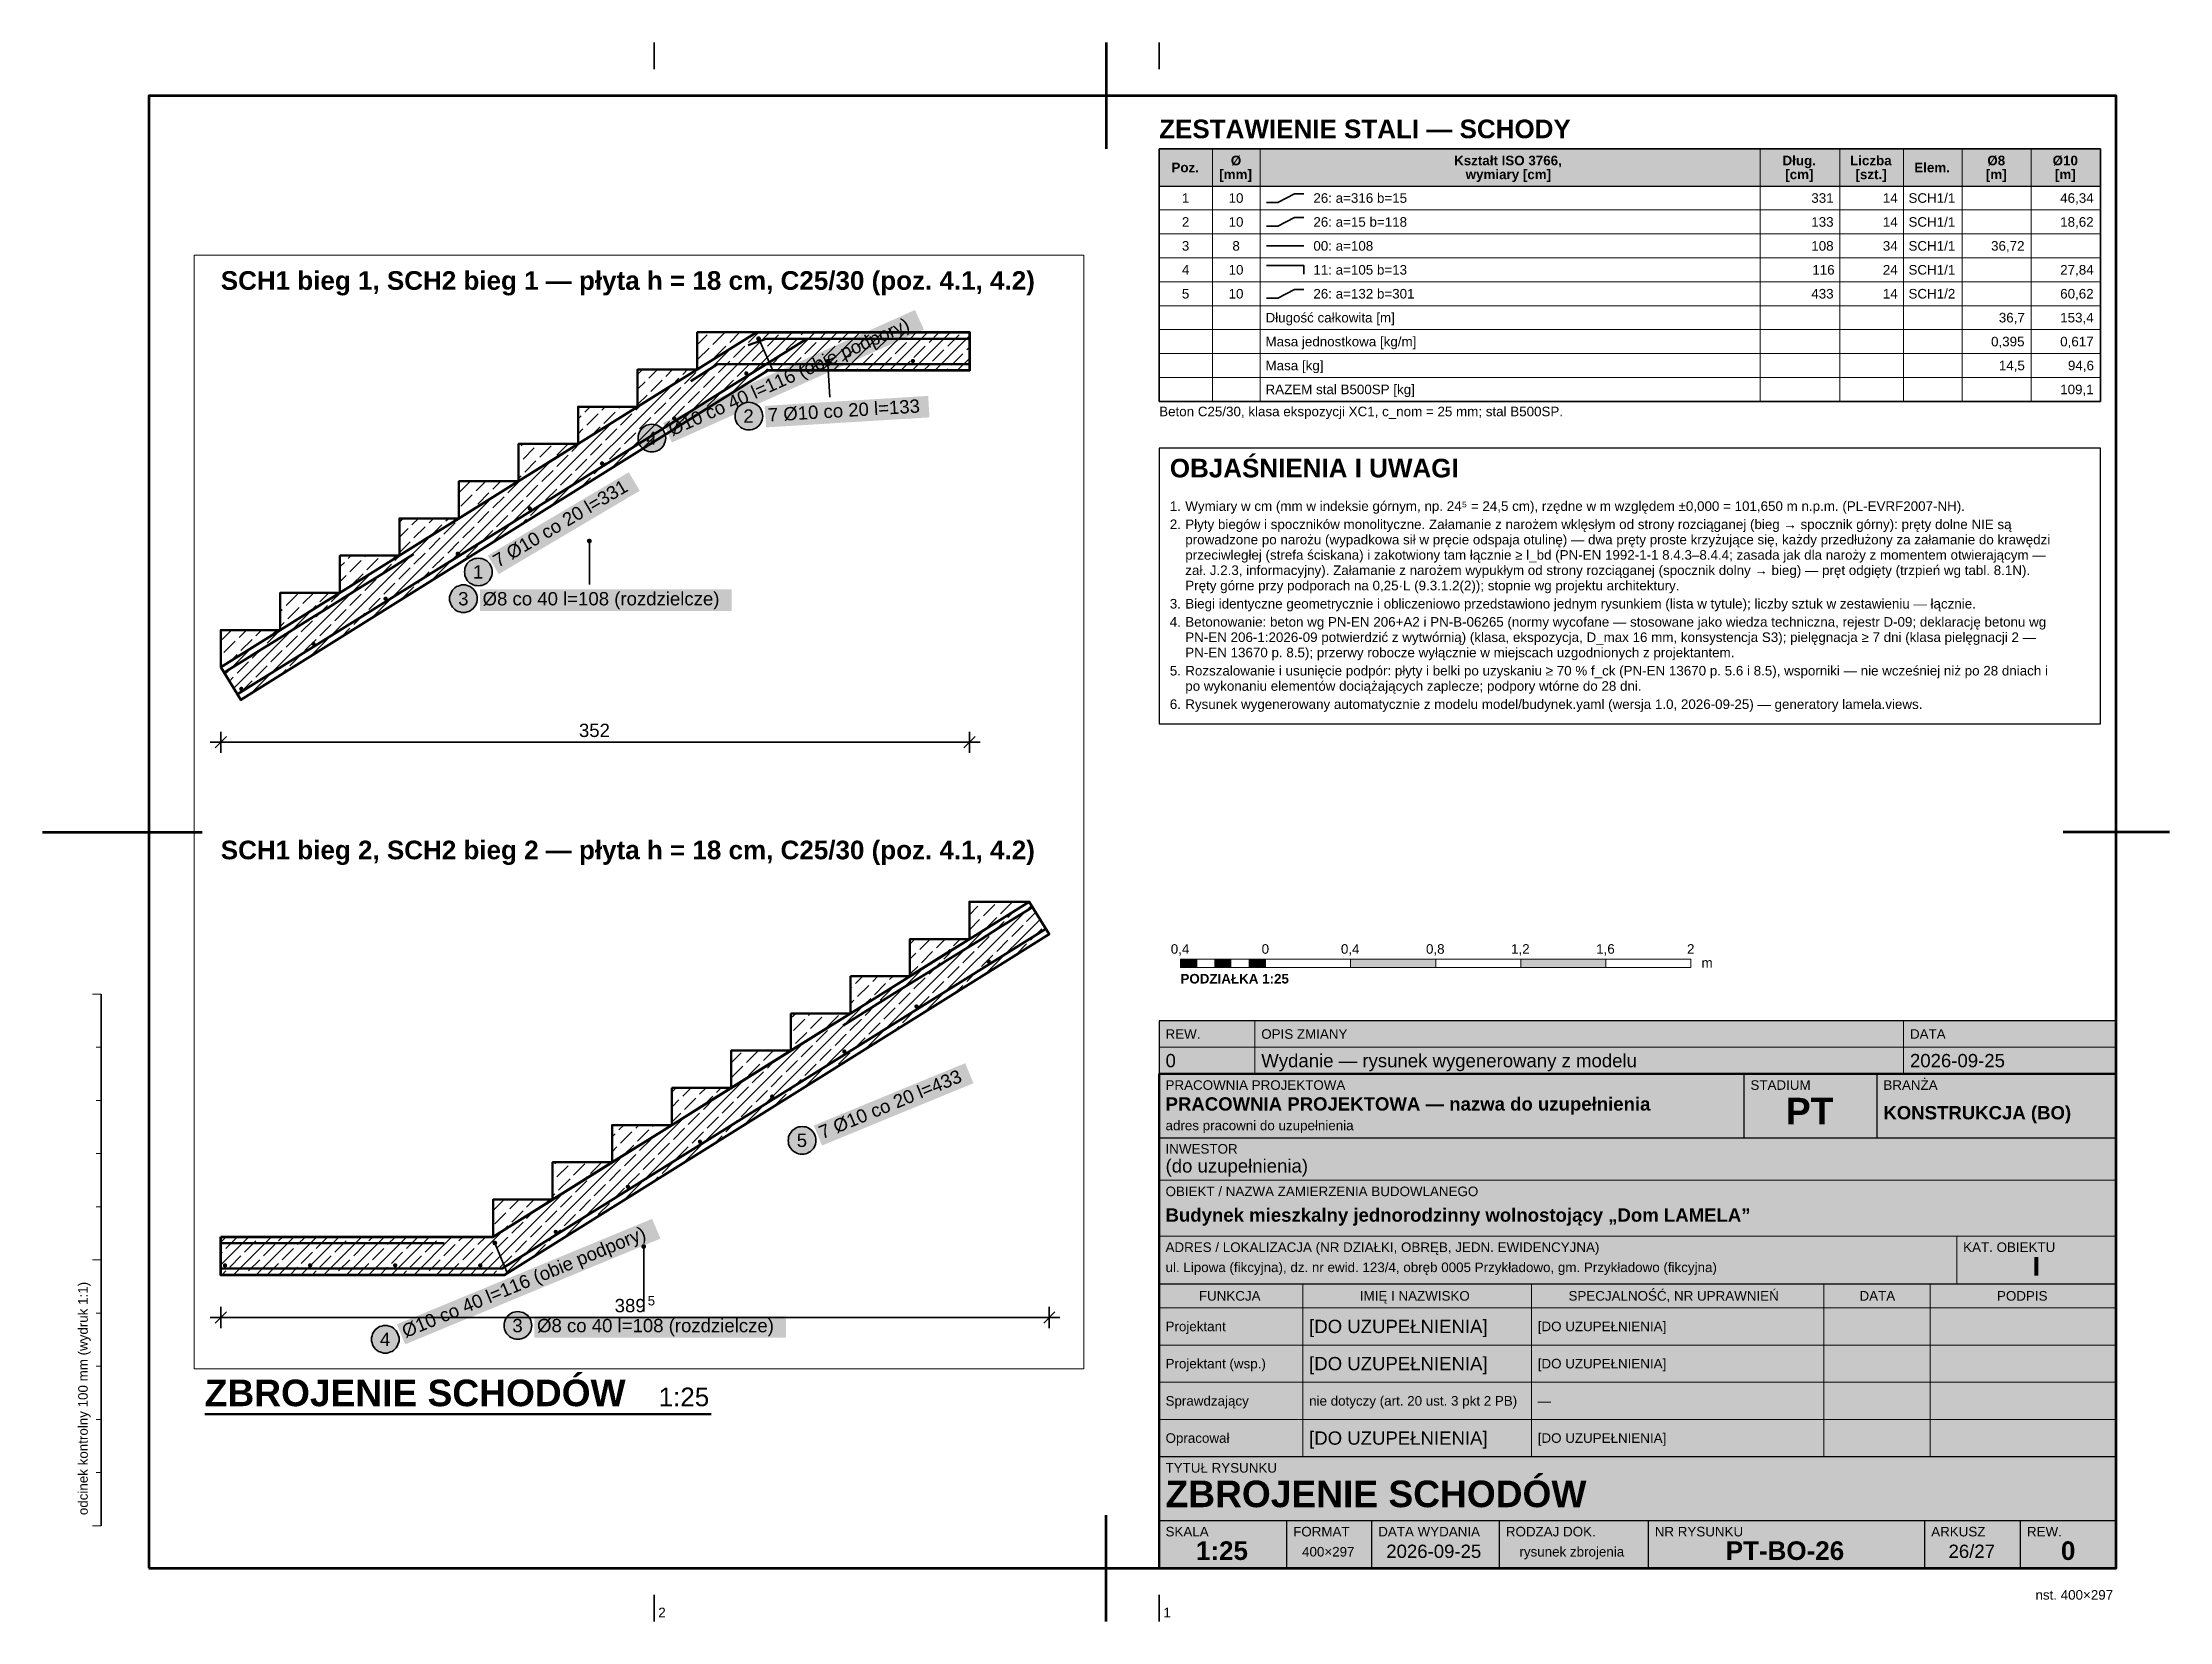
# Paper-space layout 'Arkusz PT-BO-26' of a CAD drawing. Header units: metres, sheet in millimetres. Extents: x 0 to 400, y 0 to 297.
# The model-space entities are those that its viewports show. They can reach past a viewport. Long polylines and large blocks are cut down to what shows.
import ezdxf

# ---------------------------------------------------------------- set-up
doc = ezdxf.new("R2010")
doc.units = ezdxf.units.M
for name, color, linetype, lineweight in [('A-KRESKOWANIE', 8, 'Continuous', 18), ('A-MASKA', 7, 'Continuous', 18), ('A-OPISY', 2, 'Continuous', 25), ('K-KONSTR', 7, 'Continuous', 50), ('K-WYMIARY', 1, 'Continuous', 25), ('K-ZBROJENIE', 1, 'Continuous', 100), ('K-ZBROJENIE-OPIS', 2, 'Continuous', 25), ('R-OPISY', 7, 'Continuous', 25), ('R-RAMKA', 7, 'Continuous', 50), ('R-TABLICZKA', 7, 'Continuous', 25)]:
    doc.layers.add(name, color=color, linetype=linetype, lineweight=lineweight)
doc.layers.add('R-RZUTNIA', color=8, linetype='Continuous', lineweight=18, plot=False)
doc.styles.add('PL_ARIAL', font='arial.ttf')
doc.styles.add('PL_ARIAL_B', font='arialbd.ttf')

psp = doc.layouts.new('Arkusz PT-BO-26')

# ---------------------------------------------------------------- texts
at = {"layer": 'R-OPISY'}
for s, height, style, p in [('ZESTAWIENIE STALI — SCHODY', 3.5, 'PL_ARIAL_B', (210, 279)), ('Poz.', 1.8, 'PL_ARIAL_B', (212.31, 272.6)), ('[mm]', 1.8, 'PL_ARIAL_B', (221.3, 271.3)), ('Ø', 1.8, 'PL_ARIAL_B', (223.48, 273.91)), ('Kształt ISO 3766,', 1.8, 'PL_ARIAL_B', (265.46, 273.91)), ('wymiary [cm]', 1.8, 'PL_ARIAL_B', (267.64, 271.3)), ('Dług.', 1.8, 'PL_ARIAL_B', (327.23, 273.91)), ('[cm]', 1.8, 'PL_ARIAL_B', (327.74, 271.3)), ('Liczba', 1.8, 'PL_ARIAL_B', (339.93, 273.91)), ('[szt.]', 1.8, 'PL_ARIAL_B', (340.95, 271.3)), ('Elem.', 1.8, 'PL_ARIAL_B', (352.01, 272.6)), ('[m]', 1.8, 'PL_ARIAL_B', (365.47, 271.3)), ('Ø8', 1.8, 'PL_ARIAL_B', (365.75, 273.91)), ('Ø10', 1.8, 'PL_ARIAL_B', (378.03, 273.91)), ('[m]', 1.8, 'PL_ARIAL_B', (378.47, 271.3)), ('1', 1.8, 'PL_ARIAL', (214.27, 266.85)), ('10', 1.8, 'PL_ARIAL', (223.05, 266.85)), ('26: a=316 b=15', 1.8, 'PL_ARIAL', (239, 266.85)), ('331', 1.8, 'PL_ARIAL', (332.64, 266.85)), ('14', 1.8, 'PL_ARIAL', (346.09, 266.85)), ('SCH1/1', 1.8, 'PL_ARIAL', (350.92, 266.85)), ('46,34', 1.8, 'PL_ARIAL', (379.45, 266.85)), ('2', 1.8, 'PL_ARIAL', (214.27, 262.35)), ('10', 1.8, 'PL_ARIAL', (223.05, 262.35)), ('26: a=15 b=118', 1.8, 'PL_ARIAL', (239, 262.35)), ('133', 1.8, 'PL_ARIAL', (332.64, 262.35)), ('14', 1.8, 'PL_ARIAL', (346.09, 262.35)), ('SCH1/1', 1.8, 'PL_ARIAL', (350.92, 262.35)), ('18,62', 1.8, 'PL_ARIAL', (379.45, 262.35)), ('3', 1.8, 'PL_ARIAL', (214.27, 257.85)), ('8', 1.8, 'PL_ARIAL', (223.77, 257.85)), ('00: a=108', 1.8, 'PL_ARIAL', (239, 257.85)), ('108', 1.8, 'PL_ARIAL', (332.64, 257.85)), ('34', 1.8, 'PL_ARIAL', (346.09, 257.85)), ('SCH1/1', 1.8, 'PL_ARIAL', (350.92, 257.85)), ('36,72', 1.8, 'PL_ARIAL', (366.45, 257.85)), ('4', 1.8, 'PL_ARIAL', (214.27, 253.35)), ('10', 1.8, 'PL_ARIAL', (223.05, 253.35)), ('11: a=105 b=13', 1.8, 'PL_ARIAL', (239, 253.35)), ('116', 1.8, 'PL_ARIAL', (332.83, 253.35)), ('24', 1.8, 'PL_ARIAL', (346.09, 253.35)), ('SCH1/1', 1.8, 'PL_ARIAL', (350.92, 253.35)), ('27,84', 1.8, 'PL_ARIAL', (379.45, 253.35)), ('5', 1.8, 'PL_ARIAL', (214.27, 248.85)), ('10', 1.8, 'PL_ARIAL', (223.05, 248.85)), ('26: a=132 b=301', 1.8, 'PL_ARIAL', (239, 248.85)), ('433', 1.8, 'PL_ARIAL', (332.64, 248.85)), ('14', 1.8, 'PL_ARIAL', (346.09, 248.85)), ('SCH1/2', 1.8, 'PL_ARIAL', (350.92, 248.85)), ('60,62', 1.8, 'PL_ARIAL', (379.45, 248.85)), ('Długość całkowita [m]', 1.8, 'PL_ARIAL', (230, 244.35)), ('36,7', 1.8, 'PL_ARIAL', (367.91, 244.35)), ('153,4', 1.8, 'PL_ARIAL', (379.45, 244.35)), ('Masa jednostkowa [kg/m]', 1.8, 'PL_ARIAL', (230, 239.85)), ('0,395', 1.8, 'PL_ARIAL', (366.45, 239.85)), ('0,617', 1.8, 'PL_ARIAL', (379.45, 239.85)), ('Masa [kg]', 1.8, 'PL_ARIAL', (230, 235.35)), ('14,5', 1.8, 'PL_ARIAL', (367.91, 235.35)), ('94,6', 1.8, 'PL_ARIAL', (380.91, 235.35)), ('RAZEM stal B500SP [kg]', 1.8, 'PL_ARIAL', (230, 230.85)), ('109,1', 1.8, 'PL_ARIAL', (379.45, 230.85)), ('Beton C25/30, klasa ekspozycji XC1, c_nom = 25 mm; stal B500SP.', 1.8, 'PL_ARIAL', (210, 226.7)), ('OBJAŚNIENIA I UWAGI', 3.5, 'PL_ARIAL_B', (212, 215.2)), ('1. ', 1.8, 'PL_ARIAL', (212, 208.9)), ('Wymiary w cm (mm w indeksie górnym, np. 24⁵ = 24,5 cm), rzędne w m względem ±0,000 = 101,650 m n.p.m. (PL-EVRF2007-NH).', 1.8, 'PL_ARIAL', (214.91, 208.9)), ('2. ', 1.8, 'PL_ARIAL', (212, 205.48)), ('prowadzone po narożu (wypadkowa sił w pręcie odspaja otulinę) — dwa pręty proste krzyżujące się, każdy przedłużony za załamanie do krawędzi', 1.8, 'PL_ARIAL', (214.91, 202.6)), ('Płyty biegów i spoczników monolityczne. Załamanie z narożem wklęsłym od strony rozciąganej (bieg → spocznik górny): pręty dolne NIE są', 1.8, 'PL_ARIAL', (214.91, 205.48)), ('przeciwległej (strefa ściskana) i zakotwiony tam łącznie ≥ l_bd (PN-EN 1992-1-1 8.4.3–8.4.4; zasada jak dla naroży z momentem otwierającym —', 1.8, 'PL_ARIAL', (214.91, 199.72)), ('zał. J.2.3, informacyjny). Załamanie z narożem wypukłym od strony rozciąganej (spocznik dolny → bieg) — pręt odgięty (trzpień wg tabl. 8.1N).', 1.8, 'PL_ARIAL', (214.91, 196.84)), ('3. ', 1.8, 'PL_ARIAL', (212, 190.54)), ('Pręty górne przy podporach na 0,25·L (9.3.1.2(2)); stopnie wg projektu architektury.', 1.8, 'PL_ARIAL', (214.91, 193.96)), ('Biegi identyczne geometrycznie i obliczeniowo przedstawiono jednym rysunkiem (lista w tytule); liczby sztuk w zestawieniu — łącznie.', 1.8, 'PL_ARIAL', (214.91, 190.54)), ('4. ', 1.8, 'PL_ARIAL', (212, 187.12)), ('Betonowanie: beton wg PN-EN 206+A2 i PN-B-06265 (normy wycofane — stosowane jako wiedza techniczna, rejestr D-09; deklarację betonu wg', 1.8, 'PL_ARIAL', (214.91, 187.12)), ('PN-EN 206-1:2026-09 potwierdzić z wytwórnią) (klasa, ekspozycja, D_max 16 mm, konsystencja S3); pielęgnacja ≥ 7 dni (klasa pielęgnacji 2 —', 1.8, 'PL_ARIAL', (214.91, 184.24)), ('PN-EN 13670 p. 8.5); przerwy robocze wyłącznie w miejscach uzgodnionych z projektantem.', 1.8, 'PL_ARIAL', (214.91, 181.36)), ('5. ', 1.8, 'PL_ARIAL', (212, 177.94)), ('po wykonaniu elementów dociążających zaplecze; podpory wtórne do 28 dni.', 1.8, 'PL_ARIAL', (214.91, 175.06)), ('Rozszalowanie i usunięcie podpór: płyty i belki po uzyskaniu ≥ 70 % f_ck (PN-EN 13670 p. 5.6 i 8.5), wsporniki — nie wcześniej niż po 28 dniach i', 1.8, 'PL_ARIAL', (214.91, 177.94)), ('6. ', 1.8, 'PL_ARIAL', (212, 171.64)), ('Rysunek wygenerowany automatycznie z modelu model/budynek.yaml (wersja 1.0, 2026-09-25) — generatory lamela.views.', 1.8, 'PL_ARIAL', (214.91, 171.64)), ('0,4', 1.8, 'PL_ARIAL', (212.18, 125.6)), ('0', 1.8, 'PL_ARIAL', (229.27, 125.6)), ('0,4', 1.8, 'PL_ARIAL', (244.18, 125.6)), ('0,8', 1.8, 'PL_ARIAL', (260.18, 125.6)), ('1,2', 1.8, 'PL_ARIAL', (276.18, 125.6)), ('1,6', 1.8, 'PL_ARIAL', (292.18, 125.6)), ('2', 1.8, 'PL_ARIAL', (309.27, 125.6)), ('m', 1.8, 'PL_ARIAL', (312, 123)), ('PODZIAŁKA 1:25', 1.8, 'PL_ARIAL_B', (214, 120)), ('ZBROJENIE SCHODÓW', 5, 'PL_ARIAL_B', (30.5, 40.49)), ('1:25', 3.5, 'PL_ARIAL', (115.87, 40.49))]:
    psp.add_text(s, height=height, dxfattribs=dict(at, style=style)).set_placement(p)
at = {"layer": 'R-OPISY', "style": 'PL_ARIAL'}
psp.add_text('odcinek kontrolny 100 mm (wydruk 1:1)', height=1.8, rotation=90, dxfattribs=at).set_placement((8.5, 20))
at = {"layer": 'R-RAMKA', "style": 'PL_ARIAL'}
for s, p in [('nst. 400×297', (374.8, 4.1)), ('2', (115.8, 0.8)), ('1', (210.8, 0.8))]:
    psp.add_text(s, height=1.8, dxfattribs=at).set_placement(p)
at = {"layer": 'R-TABLICZKA'}
for s, height, style, p in [('REW.', 1.8, 'PL_ARIAL', (211.2, 109.6)), ('OPIS ZMIANY', 1.8, 'PL_ARIAL', (229.2, 109.6)), ('DATA', 1.8, 'PL_ARIAL', (351.2, 109.6)), ('0', 2.5, 'PL_ARIAL', (211.2, 104.25)), ('Wydanie — rysunek wygenerowany z modelu', 2.5, 'PL_ARIAL', (229.2, 104.25)), ('2026-09-25', 2.5, 'PL_ARIAL', (351.2, 104.25)), ('PRACOWNIA PROJEKTOWA', 1.8, 'PL_ARIAL', (211.2, 100)), ('STADIUM', 1.8, 'PL_ARIAL', (321.2, 100)), ('BRANŻA', 1.8, 'PL_ARIAL', (346.2, 100)), ('PRACOWNIA PROJEKTOWA — nazwa do uzupełnienia', 2.5, 'PL_ARIAL_B', (211.2, 96.1)), ('PT', 5, 'PL_ARIAL_B', (327.86, 93.5)), ('KONSTRUKCJA (BO)', 2.5, 'PL_ARIAL_B', (346.2, 94.45)), ('adres pracowni do uzupełnienia', 1.8, 'PL_ARIAL', (211.2, 92.4)), ('INWESTOR', 1.8, 'PL_ARIAL', (211.2, 88)), ('(do uzupełnienia)', 2.5, 'PL_ARIAL', (211.2, 84.45)), ('OBIEKT / NAZWA ZAMIERZENIA BUDOWLANEGO', 1.8, 'PL_ARIAL', (211.2, 80)), ('Budynek mieszkalny jednorodzinny wolnostojący „Dom LAMELA”', 2.5, 'PL_ARIAL_B', (211.2, 75.2)), ('ADRES / LOKALIZACJA (NR DZIAŁKI, OBRĘB, JEDN. EWIDENCYJNA)', 1.8, 'PL_ARIAL', (211.2, 69.5)), ('KAT. OBIEKTU', 1.8, 'PL_ARIAL', (361.2, 69.5)), ('I', 3.5, 'PL_ARIAL_B', (374.29, 65.07)), ('ul. Lipowa (fikcyjna), dz. nr ewid. 123/4, obręb 0005 Przykładowo, gm. Przykładowo (fikcyjna)', 1.8, 'PL_ARIAL', (211.2, 65.72)), ('FUNKCJA', 1.8, 'PL_ARIAL', (217.47, 60.35)), ('IMIĘ I NAZWISKO', 1.8, 'PL_ARIAL', (247.74, 60.35)), ('SPECJALNOŚĆ, NR UPRAWNIEŃ', 1.8, 'PL_ARIAL', (286.98, 60.35)), ('DATA', 1.8, 'PL_ARIAL', (341.71, 60.35)), ('PODPIS', 1.8, 'PL_ARIAL', (367.56, 60.35)), ('Projektant', 1.8, 'PL_ARIAL', (211.2, 54.6)), ('[DO UZUPEŁNIENIA]', 2.5, 'PL_ARIAL', (238.2, 54.25)), ('[DO UZUPEŁNIENIA]', 1.8, 'PL_ARIAL', (281.2, 54.6)), ('Projektant (wsp.)', 1.8, 'PL_ARIAL', (211.2, 47.6)), ('[DO UZUPEŁNIENIA]', 2.5, 'PL_ARIAL', (238.2, 47.25)), ('[DO UZUPEŁNIENIA]', 1.8, 'PL_ARIAL', (281.2, 47.6)), ('Sprawdzający', 1.8, 'PL_ARIAL', (211.2, 40.6)), ('nie dotyczy (art. 20 ust. 3 pkt 2 PB)', 1.8, 'PL_ARIAL', (238.2, 40.6)), ('—', 1.8, 'PL_ARIAL', (281.2, 40.6)), ('Opracował', 1.8, 'PL_ARIAL', (211.2, 33.6)), ('[DO UZUPEŁNIENIA]', 2.5, 'PL_ARIAL', (238.2, 33.25)), ('[DO UZUPEŁNIENIA]', 1.8, 'PL_ARIAL', (281.2, 33.6)), ('TYTUŁ RYSUNKU', 1.8, 'PL_ARIAL', (211.2, 28)), ('ZBROJENIE SCHODÓW', 5, 'PL_ARIAL_B', (211.2, 21.5)), ('SKALA', 1.8, 'PL_ARIAL', (211.2, 16)), ('FORMAT', 1.8, 'PL_ARIAL', (235.2, 16)), ('DATA WYDANIA', 1.8, 'PL_ARIAL', (251.2, 16)), ('RODZAJ DOK.', 1.8, 'PL_ARIAL', (275.2, 16)), ('NR RYSUNKU', 1.8, 'PL_ARIAL', (303.2, 16)), ('ARKUSZ', 1.8, 'PL_ARIAL', (355.2, 16)), ('REW.', 1.8, 'PL_ARIAL', (373.2, 16)), ('1:25', 3.5, 'PL_ARIAL_B', (216.91, 11.57)), ('400×297', 1.8, 'PL_ARIAL', (236.87, 12.22)), ('2026-09-25', 2.5, 'PL_ARIAL', (252.71, 11.95)), ('rysunek zbrojenia', 1.8, 'PL_ARIAL', (277.75, 12.22)), ('PT-BO-26', 3.5, 'PL_ARIAL_B', (316.55, 11.57)), ('26/27', 2.5, 'PL_ARIAL', (358.45, 11.95)), ('0', 3.5, 'PL_ARIAL_B', (379.59, 11.57))]:
    psp.add_text(s, height=height, dxfattribs=dict(at, style=style)).set_placement(p)

msp = doc.modelspace()

# ---------------------------------------------------------------- texts
at = {"layer": 'A-OPISY', "style": 'PL_ARIAL_B'}
for s, p in [('SCH1 bieg 1, SCH2 bieg 1 — płyta h = 18 cm, C25/30 (poz. 4.1, 4.2)', (0.25, -0.15)), ('SCH1 bieg 2, SCH2 bieg 2 — płyta h = 18 cm, C25/30 (poz. 4.1, 4.2)', (0.25, -2.828))]:
    msp.add_text(s, height=0.0875, dxfattribs=at).set_placement(p)
at = {"layer": 'K-WYMIARY', "style": 'PL_ARIAL'}
for s, height, p in [('352', 0.0625, (1.934, -2.253)), ('389', 0.0625, (2.102, -4.958)), ('5', 0.045, (2.257, -4.926))]:
    msp.add_text(s, height=height, dxfattribs=at).set_placement(p)
at = {"layer": 'K-ZBROJENIE-OPIS', "style": 'PL_ARIAL'}
for s, rotation, p in [('Ø10 co 40 l=116 (obie podpory)', 24.1406, (2.372, -0.839)), ('7 Ø10 co 20 l=133', 3.4527, (2.824, -0.77)), ('7 Ø10 co 20 l=331', 30.6257, (1.554, -1.458)), ('7 Ø10 co 20 l=433', 22.3847, (3.078, -4.145)), ('Ø10 co 40 l=116 (obie podpory)', 22.4867, (1.118, -5.08))]:
    msp.add_text(s, height=0.0625, rotation=rotation, dxfattribs=at).set_placement(p)
for s, p in [('2', (2.707, -0.775)), ('4', (2.251, -0.879)), ('1', (1.436, -1.508)), ('3', (1.366, -1.634)), ('Ø8 co 40 l=108 (rozdzielcze)', (1.481, -1.634)), ('5', (2.958, -4.181)), ('3', (1.621, -5.052)), ('Ø8 co 40 l=108 (rozdzielcze)', (1.737, -5.052)), ('4', (0.998, -5.117))]:
    msp.add_text(s, height=0.0625, dxfattribs=at).set_placement(p)

# ---------------------------------------------------------------- hatches: boundary and pattern name
at = {"layer": 'A-MASKA', "true_color": 0xffffff}
for points in [[(2.371, -0.868), (3.556, -0.337), (3.514, -0.245), (2.329, -0.776)], [(2.814, -0.797), (3.582, -0.75), (3.576, -0.649), (2.807, -0.696)], [(1.557, -1.487), (2.22, -1.095), (2.168, -1.008), (1.505, -1.4)], [(1.468, -1.66), (2.652, -1.66), (2.652, -1.559), (1.468, -1.559)], [(3.077, -4.174), (3.789, -3.881), (3.75, -3.787), (3.038, -4.08)], [(1.117, -5.109), (2.317, -4.612), (2.278, -4.519), (1.078, -5.015)], [(1.724, -5.078), (2.908, -5.078), (2.908, -4.977), (1.724, -4.977)]]:
    msp.add_hatch(color=7, dxfattribs=at).paths.add_polyline_path(points)
at = {"layer": 'K-ZBROJENIE', "true_color": 0x000000}
for points in [[(3.114, -0.485), (3.114, -0.486), (3.114, -0.488), (3.114, -0.489), (3.113, -0.49), (3.112, -0.491), (3.111, -0.492), (3.11, -0.493), (3.109, -0.494), (3.108, -0.494), (3.107, -0.495), (3.106, -0.495), (3.104, -0.495), (3.103, -0.495), (3.102, -0.495), (3.101, -0.494), (3.099, -0.494), (3.098, -0.493), (3.097, -0.492), (3.096, -0.491), (3.096, -0.49), (3.095, -0.489), (3.095, -0.488), (3.094, -0.486), (3.094, -0.485), (3.094, -0.484), (3.095, -0.482), (3.095, -0.481), (3.096, -0.48), (3.096, -0.479), (3.097, -0.478), (3.098, -0.477), (3.099, -0.476), (3.101, -0.476), (3.102, -0.475), (3.103, -0.475), (3.104, -0.475), (3.106, -0.475), (3.107, -0.475), (3.108, -0.476), (3.109, -0.476), (3.11, -0.477), (3.111, -0.478), (3.112, -0.479), (3.113, -0.48), (3.114, -0.481), (3.114, -0.482), (3.114, -0.484)], [(3.514, -0.485), (3.514, -0.486), (3.514, -0.488), (3.514, -0.489), (3.513, -0.49), (3.512, -0.491), (3.511, -0.492), (3.51, -0.493), (3.509, -0.494), (3.508, -0.494), (3.507, -0.495), (3.506, -0.495), (3.504, -0.495), (3.503, -0.495), (3.502, -0.495), (3.501, -0.494), (3.499, -0.494), (3.498, -0.493), (3.497, -0.492), (3.496, -0.491), (3.496, -0.49), (3.495, -0.489), (3.495, -0.488), (3.494, -0.486), (3.494, -0.485), (3.494, -0.484), (3.495, -0.482), (3.495, -0.481), (3.496, -0.48), (3.496, -0.479), (3.497, -0.478), (3.498, -0.477), (3.499, -0.476), (3.501, -0.476), (3.502, -0.475), (3.503, -0.475), (3.504, -0.475), (3.506, -0.475), (3.507, -0.475), (3.508, -0.476), (3.509, -0.476), (3.51, -0.477), (3.511, -0.478), (3.512, -0.479), (3.513, -0.48), (3.514, -0.481), (3.514, -0.482), (3.514, -0.484)], [(2.731, -0.543), (2.731, -0.544), (2.731, -0.545), (2.73, -0.546), (2.73, -0.548), (2.729, -0.549), (2.728, -0.55), (2.727, -0.551), (2.726, -0.551), (2.725, -0.552), (2.723, -0.552), (2.722, -0.553), (2.721, -0.553), (2.72, -0.553), (2.718, -0.552), (2.717, -0.552), (2.716, -0.551), (2.715, -0.551), (2.714, -0.55), (2.713, -0.549), (2.712, -0.548), (2.712, -0.546), (2.711, -0.545), (2.711, -0.544), (2.711, -0.543), (2.711, -0.541), (2.711, -0.54), (2.712, -0.539), (2.712, -0.538), (2.713, -0.537), (2.714, -0.536), (2.715, -0.535), (2.716, -0.534), (2.717, -0.533), (2.718, -0.533), (2.72, -0.533), (2.721, -0.533), (2.722, -0.533), (2.723, -0.533), (2.725, -0.533), (2.726, -0.534), (2.727, -0.535), (2.728, -0.536), (2.729, -0.537), (2.73, -0.538), (2.73, -0.539), (2.731, -0.54), (2.731, -0.541)], [(2.392, -0.755), (2.392, -0.756), (2.391, -0.757), (2.391, -0.758), (2.39, -0.76), (2.39, -0.761), (2.389, -0.762), (2.388, -0.763), (2.387, -0.763), (2.385, -0.764), (2.384, -0.764), (2.383, -0.765), (2.382, -0.765), (2.38, -0.765), (2.379, -0.764), (2.378, -0.764), (2.377, -0.763), (2.376, -0.763), (2.375, -0.762), (2.374, -0.761), (2.373, -0.76), (2.372, -0.758), (2.372, -0.757), (2.372, -0.756), (2.372, -0.755), (2.372, -0.753), (2.372, -0.752), (2.372, -0.751), (2.373, -0.75), (2.374, -0.749), (2.375, -0.748), (2.376, -0.747), (2.377, -0.746), (2.378, -0.745), (2.379, -0.745), (2.38, -0.745), (2.382, -0.745), (2.383, -0.745), (2.384, -0.745), (2.385, -0.745), (2.387, -0.746), (2.388, -0.747), (2.389, -0.748), (2.39, -0.749), (2.39, -0.75), (2.391, -0.751), (2.391, -0.752), (2.392, -0.753)], [(2.052, -0.967), (2.052, -0.968), (2.052, -0.969), (2.052, -0.97), (2.051, -0.972), (2.05, -0.973), (2.05, -0.974), (2.049, -0.975), (2.047, -0.975), (2.046, -0.976), (2.045, -0.976), (2.044, -0.977), (2.042, -0.977), (2.041, -0.977), (2.04, -0.976), (2.039, -0.976), (2.037, -0.975), (2.036, -0.975), (2.035, -0.974), (2.035, -0.973), (2.034, -0.972), (2.033, -0.97), (2.033, -0.969), (2.033, -0.968), (2.032, -0.967), (2.033, -0.965), (2.033, -0.964), (2.033, -0.963), (2.034, -0.962), (2.035, -0.961), (2.035, -0.96), (2.036, -0.959), (2.037, -0.958), (2.039, -0.957), (2.04, -0.957), (2.041, -0.957), (2.042, -0.957), (2.044, -0.957), (2.045, -0.957), (2.046, -0.957), (2.047, -0.958), (2.049, -0.959), (2.05, -0.96), (2.05, -0.961), (2.051, -0.962), (2.052, -0.963), (2.052, -0.964), (2.052, -0.965)], [(1.713, -1.179), (1.713, -1.18), (1.713, -1.181), (1.712, -1.182), (1.712, -1.184), (1.711, -1.185), (1.71, -1.186), (1.709, -1.187), (1.708, -1.187), (1.707, -1.188), (1.706, -1.188), (1.705, -1.189), (1.703, -1.189), (1.702, -1.189), (1.701, -1.188), (1.699, -1.188), (1.698, -1.187), (1.697, -1.187), (1.696, -1.186), (1.695, -1.185), (1.695, -1.184), (1.694, -1.182), (1.694, -1.181), (1.693, -1.18), (1.693, -1.179), (1.693, -1.177), (1.694, -1.176), (1.694, -1.175), (1.695, -1.174), (1.695, -1.173), (1.696, -1.172), (1.697, -1.171), (1.698, -1.17), (1.699, -1.169), (1.701, -1.169), (1.702, -1.169), (1.703, -1.169), (1.705, -1.169), (1.706, -1.169), (1.707, -1.169), (1.708, -1.17), (1.709, -1.171), (1.71, -1.172), (1.711, -1.173), (1.712, -1.174), (1.712, -1.175), (1.713, -1.176), (1.713, -1.177)], [(1.374, -1.391), (1.374, -1.392), (1.374, -1.393), (1.373, -1.394), (1.373, -1.396), (1.372, -1.397), (1.371, -1.398), (1.37, -1.399), (1.369, -1.399), (1.368, -1.4), (1.367, -1.4), (1.365, -1.401), (1.364, -1.401), (1.363, -1.401), (1.361, -1.4), (1.36, -1.4), (1.359, -1.399), (1.358, -1.399), (1.357, -1.398), (1.356, -1.397), (1.355, -1.396), (1.355, -1.394), (1.354, -1.393), (1.354, -1.392), (1.354, -1.391), (1.354, -1.389), (1.354, -1.388), (1.355, -1.387), (1.355, -1.386), (1.356, -1.385), (1.357, -1.384), (1.358, -1.383), (1.359, -1.382), (1.36, -1.381), (1.361, -1.381), (1.363, -1.381), (1.364, -1.381), (1.365, -1.381), (1.367, -1.381), (1.368, -1.381), (1.369, -1.382), (1.37, -1.383), (1.371, -1.384), (1.372, -1.385), (1.373, -1.386), (1.373, -1.387), (1.374, -1.388), (1.374, -1.389)], [(1.035, -1.603), (1.035, -1.604), (1.035, -1.605), (1.034, -1.606), (1.034, -1.608), (1.033, -1.609), (1.032, -1.61), (1.031, -1.611), (1.03, -1.611), (1.029, -1.612), (1.027, -1.612), (1.026, -1.613), (1.025, -1.613), (1.024, -1.613), (1.022, -1.612), (1.021, -1.612), (1.02, -1.611), (1.019, -1.611), (1.018, -1.61), (1.017, -1.609), (1.016, -1.608), (1.016, -1.606), (1.015, -1.605), (1.015, -1.604), (1.015, -1.603), (1.015, -1.601), (1.015, -1.6), (1.016, -1.599), (1.016, -1.598), (1.017, -1.597), (1.018, -1.596), (1.019, -1.595), (1.02, -1.594), (1.021, -1.593), (1.022, -1.593), (1.024, -1.593), (1.025, -1.593), (1.026, -1.593), (1.027, -1.593), (1.029, -1.593), (1.03, -1.594), (1.031, -1.595), (1.032, -1.596), (1.033, -1.597), (1.034, -1.598), (1.034, -1.599), (1.035, -1.6), (1.035, -1.601)], [(0.696, -1.815), (0.696, -1.816), (0.695, -1.817), (0.695, -1.818), (0.694, -1.82), (0.694, -1.821), (0.693, -1.822), (0.692, -1.823), (0.691, -1.823), (0.689, -1.824), (0.688, -1.824), (0.687, -1.825), (0.686, -1.825), (0.684, -1.825), (0.683, -1.824), (0.682, -1.824), (0.681, -1.823), (0.68, -1.823), (0.679, -1.822), (0.678, -1.821), (0.677, -1.82), (0.676, -1.818), (0.676, -1.817), (0.676, -1.816), (0.676, -1.815), (0.676, -1.813), (0.676, -1.812), (0.676, -1.811), (0.677, -1.81), (0.678, -1.809), (0.679, -1.808), (0.68, -1.807), (0.681, -1.806), (0.682, -1.805), (0.683, -1.805), (0.684, -1.805), (0.686, -1.805), (0.687, -1.805), (0.688, -1.805), (0.689, -1.805), (0.691, -1.806), (0.692, -1.807), (0.693, -1.808), (0.694, -1.809), (0.694, -1.81), (0.695, -1.811), (0.695, -1.812), (0.696, -1.813)], [(0.356, -2.027), (0.356, -2.028), (0.356, -2.029), (0.356, -2.03), (0.355, -2.032), (0.354, -2.033), (0.354, -2.034), (0.353, -2.035), (0.351, -2.035), (0.35, -2.036), (0.349, -2.036), (0.348, -2.037), (0.346, -2.037), (0.345, -2.037), (0.344, -2.036), (0.343, -2.036), (0.341, -2.035), (0.34, -2.035), (0.339, -2.034), (0.339, -2.033), (0.338, -2.032), (0.337, -2.03), (0.337, -2.029), (0.337, -2.028), (0.336, -2.027), (0.337, -2.025), (0.337, -2.024), (0.337, -2.023), (0.338, -2.022), (0.339, -2.021), (0.339, -2.02), (0.34, -2.019), (0.341, -2.018), (0.343, -2.017), (0.344, -2.017), (0.345, -2.017), (0.346, -2.017), (0.348, -2.017), (0.349, -2.017), (0.35, -2.017), (0.351, -2.018), (0.353, -2.019), (0.354, -2.02), (0.354, -2.021), (0.355, -2.022), (0.356, -2.023), (0.356, -2.024), (0.356, -2.025)], [(3.87, -3.308), (3.87, -3.31), (3.87, -3.311), (3.869, -3.312), (3.869, -3.313), (3.868, -3.314), (3.867, -3.315), (3.866, -3.316), (3.865, -3.317), (3.864, -3.317), (3.863, -3.318), (3.861, -3.318), (3.86, -3.318), (3.859, -3.318), (3.857, -3.318), (3.856, -3.317), (3.855, -3.317), (3.854, -3.316), (3.853, -3.315), (3.852, -3.314), (3.851, -3.313), (3.851, -3.312), (3.85, -3.311), (3.85, -3.31), (3.85, -3.308), (3.85, -3.307), (3.85, -3.306), (3.851, -3.304), (3.851, -3.303), (3.852, -3.302), (3.853, -3.301), (3.854, -3.3), (3.855, -3.3), (3.856, -3.299), (3.857, -3.299), (3.859, -3.298), (3.86, -3.298), (3.861, -3.298), (3.863, -3.299), (3.864, -3.299), (3.865, -3.3), (3.866, -3.3), (3.867, -3.301), (3.868, -3.302), (3.869, -3.303), (3.869, -3.304), (3.87, -3.306), (3.87, -3.307)], [(3.531, -3.52), (3.531, -3.522), (3.531, -3.523), (3.53, -3.524), (3.53, -3.525), (3.529, -3.526), (3.528, -3.527), (3.527, -3.528), (3.526, -3.529), (3.525, -3.529), (3.523, -3.53), (3.522, -3.53), (3.521, -3.53), (3.52, -3.53), (3.518, -3.53), (3.517, -3.529), (3.516, -3.529), (3.515, -3.528), (3.514, -3.527), (3.513, -3.526), (3.512, -3.525), (3.512, -3.524), (3.511, -3.523), (3.511, -3.522), (3.511, -3.52), (3.511, -3.519), (3.511, -3.518), (3.512, -3.516), (3.512, -3.515), (3.513, -3.514), (3.514, -3.513), (3.515, -3.512), (3.516, -3.512), (3.517, -3.511), (3.518, -3.511), (3.52, -3.51), (3.521, -3.51), (3.522, -3.51), (3.523, -3.511), (3.525, -3.511), (3.526, -3.512), (3.527, -3.512), (3.528, -3.513), (3.529, -3.514), (3.53, -3.515), (3.53, -3.516), (3.531, -3.518), (3.531, -3.519)], [(3.192, -3.732), (3.192, -3.734), (3.191, -3.735), (3.191, -3.736), (3.19, -3.737), (3.19, -3.738), (3.189, -3.739), (3.188, -3.74), (3.187, -3.741), (3.185, -3.741), (3.184, -3.742), (3.183, -3.742), (3.182, -3.742), (3.18, -3.742), (3.179, -3.742), (3.178, -3.741), (3.177, -3.741), (3.176, -3.74), (3.175, -3.739), (3.174, -3.738), (3.173, -3.737), (3.172, -3.736), (3.172, -3.735), (3.172, -3.734), (3.172, -3.732), (3.172, -3.731), (3.172, -3.73), (3.172, -3.728), (3.173, -3.727), (3.174, -3.726), (3.175, -3.725), (3.176, -3.724), (3.177, -3.724), (3.178, -3.723), (3.179, -3.723), (3.18, -3.722), (3.182, -3.722), (3.183, -3.722), (3.184, -3.723), (3.185, -3.723), (3.187, -3.724), (3.188, -3.724), (3.189, -3.725), (3.19, -3.726), (3.19, -3.727), (3.191, -3.728), (3.191, -3.73), (3.192, -3.731)], [(2.852, -3.944), (2.852, -3.946), (2.852, -3.947), (2.852, -3.948), (2.851, -3.949), (2.85, -3.95), (2.85, -3.951), (2.849, -3.952), (2.847, -3.953), (2.846, -3.953), (2.845, -3.954), (2.844, -3.954), (2.842, -3.954), (2.841, -3.954), (2.84, -3.954), (2.839, -3.953), (2.837, -3.953), (2.836, -3.952), (2.835, -3.951), (2.835, -3.95), (2.834, -3.949), (2.833, -3.948), (2.833, -3.947), (2.833, -3.946), (2.832, -3.944), (2.833, -3.943), (2.833, -3.942), (2.833, -3.94), (2.834, -3.939), (2.835, -3.938), (2.835, -3.937), (2.836, -3.936), (2.837, -3.936), (2.839, -3.935), (2.84, -3.935), (2.841, -3.934), (2.842, -3.934), (2.844, -3.934), (2.845, -3.935), (2.846, -3.935), (2.847, -3.936), (2.849, -3.936), (2.85, -3.937), (2.85, -3.938), (2.851, -3.939), (2.852, -3.94), (2.852, -3.942), (2.852, -3.943)], [(2.513, -4.156), (2.513, -4.158), (2.513, -4.159), (2.512, -4.16), (2.512, -4.161), (2.511, -4.162), (2.51, -4.163), (2.509, -4.164), (2.508, -4.165), (2.507, -4.165), (2.506, -4.166), (2.505, -4.166), (2.503, -4.166), (2.502, -4.166), (2.501, -4.166), (2.499, -4.165), (2.498, -4.165), (2.497, -4.164), (2.496, -4.163), (2.495, -4.162), (2.495, -4.161), (2.494, -4.16), (2.494, -4.159), (2.493, -4.158), (2.493, -4.156), (2.493, -4.155), (2.494, -4.154), (2.494, -4.152), (2.495, -4.151), (2.495, -4.15), (2.496, -4.149), (2.497, -4.148), (2.498, -4.148), (2.499, -4.147), (2.501, -4.147), (2.502, -4.146), (2.503, -4.146), (2.505, -4.146), (2.506, -4.147), (2.507, -4.147), (2.508, -4.148), (2.509, -4.148), (2.51, -4.149), (2.511, -4.15), (2.512, -4.151), (2.512, -4.152), (2.513, -4.154), (2.513, -4.155)], [(2.174, -4.368), (2.174, -4.37), (2.174, -4.371), (2.173, -4.372), (2.173, -4.373), (2.172, -4.374), (2.171, -4.375), (2.17, -4.376), (2.169, -4.377), (2.168, -4.377), (2.167, -4.378), (2.165, -4.378), (2.164, -4.378), (2.163, -4.378), (2.161, -4.378), (2.16, -4.377), (2.159, -4.377), (2.158, -4.376), (2.157, -4.375), (2.156, -4.374), (2.155, -4.373), (2.155, -4.372), (2.154, -4.371), (2.154, -4.37), (2.154, -4.368), (2.154, -4.367), (2.154, -4.366), (2.155, -4.364), (2.155, -4.363), (2.156, -4.362), (2.157, -4.361), (2.158, -4.36), (2.159, -4.36), (2.16, -4.359), (2.161, -4.359), (2.163, -4.358), (2.164, -4.358), (2.165, -4.358), (2.167, -4.359), (2.168, -4.359), (2.169, -4.36), (2.17, -4.36), (2.171, -4.361), (2.172, -4.362), (2.173, -4.363), (2.173, -4.364), (2.174, -4.366), (2.174, -4.367)], [(1.835, -4.58), (1.835, -4.582), (1.835, -4.583), (1.834, -4.584), (1.834, -4.585), (1.833, -4.586), (1.832, -4.587), (1.831, -4.588), (1.83, -4.589), (1.829, -4.589), (1.827, -4.59), (1.826, -4.59), (1.825, -4.59), (1.824, -4.59), (1.822, -4.59), (1.821, -4.589), (1.82, -4.589), (1.819, -4.588), (1.818, -4.587), (1.817, -4.586), (1.816, -4.585), (1.816, -4.584), (1.815, -4.583), (1.815, -4.582), (1.815, -4.58), (1.815, -4.579), (1.815, -4.578), (1.816, -4.576), (1.816, -4.575), (1.817, -4.574), (1.818, -4.573), (1.819, -4.572), (1.82, -4.572), (1.821, -4.571), (1.822, -4.571), (1.824, -4.57), (1.825, -4.57), (1.826, -4.57), (1.827, -4.571), (1.829, -4.571), (1.83, -4.572), (1.831, -4.572), (1.832, -4.573), (1.833, -4.574), (1.834, -4.575), (1.834, -4.576), (1.835, -4.578), (1.835, -4.579)], [(0.28, -4.738), (0.28, -4.739), (0.28, -4.74), (0.279, -4.741), (0.279, -4.743), (0.278, -4.744), (0.277, -4.745), (0.276, -4.746), (0.275, -4.746), (0.274, -4.747), (0.273, -4.747), (0.271, -4.748), (0.27, -4.748), (0.269, -4.748), (0.267, -4.747), (0.266, -4.747), (0.265, -4.746), (0.264, -4.746), (0.263, -4.745), (0.262, -4.744), (0.261, -4.743), (0.261, -4.741), (0.26, -4.74), (0.26, -4.739), (0.26, -4.738), (0.26, -4.736), (0.26, -4.735), (0.261, -4.734), (0.261, -4.733), (0.262, -4.732), (0.263, -4.731), (0.264, -4.73), (0.265, -4.729), (0.266, -4.728), (0.267, -4.728), (0.269, -4.728), (0.27, -4.728), (0.271, -4.728), (0.273, -4.728), (0.274, -4.728), (0.275, -4.729), (0.276, -4.73), (0.277, -4.731), (0.278, -4.732), (0.279, -4.733), (0.279, -4.734), (0.28, -4.735), (0.28, -4.736)], [(0.68, -4.738), (0.68, -4.739), (0.68, -4.74), (0.679, -4.741), (0.679, -4.743), (0.678, -4.744), (0.677, -4.745), (0.676, -4.746), (0.675, -4.746), (0.674, -4.747), (0.673, -4.747), (0.671, -4.748), (0.67, -4.748), (0.669, -4.748), (0.667, -4.747), (0.666, -4.747), (0.665, -4.746), (0.664, -4.746), (0.663, -4.745), (0.662, -4.744), (0.661, -4.743), (0.661, -4.741), (0.66, -4.74), (0.66, -4.739), (0.66, -4.738), (0.66, -4.736), (0.66, -4.735), (0.661, -4.734), (0.661, -4.733), (0.662, -4.732), (0.663, -4.731), (0.664, -4.73), (0.665, -4.729), (0.666, -4.728), (0.667, -4.728), (0.669, -4.728), (0.67, -4.728), (0.671, -4.728), (0.673, -4.728), (0.674, -4.728), (0.675, -4.729), (0.676, -4.73), (0.677, -4.731), (0.678, -4.732), (0.679, -4.733), (0.679, -4.734), (0.68, -4.735), (0.68, -4.736)], [(1.08, -4.738), (1.08, -4.739), (1.08, -4.74), (1.079, -4.741), (1.079, -4.743), (1.078, -4.744), (1.077, -4.745), (1.076, -4.746), (1.075, -4.746), (1.074, -4.747), (1.073, -4.747), (1.071, -4.748), (1.07, -4.748), (1.069, -4.748), (1.067, -4.747), (1.066, -4.747), (1.065, -4.746), (1.064, -4.746), (1.063, -4.745), (1.062, -4.744), (1.061, -4.743), (1.061, -4.741), (1.06, -4.74), (1.06, -4.739), (1.06, -4.738), (1.06, -4.736), (1.06, -4.735), (1.061, -4.734), (1.061, -4.733), (1.062, -4.732), (1.063, -4.731), (1.064, -4.73), (1.065, -4.729), (1.066, -4.728), (1.067, -4.728), (1.069, -4.728), (1.07, -4.728), (1.071, -4.728), (1.073, -4.728), (1.074, -4.728), (1.075, -4.729), (1.076, -4.73), (1.077, -4.731), (1.078, -4.732), (1.079, -4.733), (1.079, -4.734), (1.08, -4.735), (1.08, -4.736)], [(1.48, -4.738), (1.48, -4.739), (1.48, -4.74), (1.479, -4.741), (1.479, -4.743), (1.478, -4.744), (1.477, -4.745), (1.476, -4.746), (1.475, -4.746), (1.474, -4.747), (1.473, -4.747), (1.471, -4.748), (1.47, -4.748), (1.469, -4.748), (1.467, -4.747), (1.466, -4.747), (1.465, -4.746), (1.464, -4.746), (1.463, -4.745), (1.462, -4.744), (1.461, -4.743), (1.461, -4.741), (1.46, -4.74), (1.46, -4.739), (1.46, -4.738), (1.46, -4.736), (1.46, -4.735), (1.461, -4.734), (1.461, -4.733), (1.462, -4.732), (1.463, -4.731), (1.464, -4.73), (1.465, -4.729), (1.466, -4.728), (1.467, -4.728), (1.469, -4.728), (1.47, -4.728), (1.471, -4.728), (1.473, -4.728), (1.474, -4.728), (1.475, -4.729), (1.476, -4.73), (1.477, -4.731), (1.478, -4.732), (1.479, -4.733), (1.479, -4.734), (1.48, -4.735), (1.48, -4.736)]]:
    msp.add_hatch(color=7, dxfattribs=at).paths.add_polyline_path(points)
at = {"layer": 'K-ZBROJENIE-OPIS', "true_color": 0x000000}
for points in [[(2.79, -0.38), (2.789, -0.377), (2.788, -0.374), (2.787, -0.372), (2.784, -0.37), (2.782, -0.369), (2.779, -0.369), (2.776, -0.369), (2.773, -0.37), (2.771, -0.372), (2.769, -0.374), (2.768, -0.377), (2.767, -0.38), (2.768, -0.383), (2.769, -0.386), (2.771, -0.388), (2.773, -0.39), (2.776, -0.391), (2.779, -0.391), (2.782, -0.391), (2.784, -0.39), (2.787, -0.388), (2.788, -0.386), (2.789, -0.383)], [(3.115, -0.5), (3.115, -0.497), (3.113, -0.494), (3.112, -0.492), (3.109, -0.49), (3.107, -0.489), (3.104, -0.489), (3.101, -0.489), (3.098, -0.49), (3.096, -0.492), (3.094, -0.494), (3.093, -0.497), (3.092, -0.5), (3.093, -0.503), (3.094, -0.506), (3.096, -0.508), (3.098, -0.51), (3.101, -0.511), (3.104, -0.511), (3.107, -0.511), (3.109, -0.51), (3.112, -0.508), (3.113, -0.506), (3.115, -0.503)], [(1.994, -1.331), (1.994, -1.328), (1.993, -1.326), (1.991, -1.323), (1.988, -1.322), (1.986, -1.321), (1.983, -1.32), (1.98, -1.321), (1.977, -1.322), (1.975, -1.323), (1.973, -1.326), (1.972, -1.328), (1.972, -1.331), (1.972, -1.334), (1.973, -1.337), (1.975, -1.339), (1.977, -1.341), (1.98, -1.342), (1.983, -1.343), (1.986, -1.342), (1.988, -1.341), (1.991, -1.339), (1.993, -1.337), (1.994, -1.334)], [(1.55, -4.633), (1.549, -4.63), (1.548, -4.627), (1.547, -4.625), (1.544, -4.623), (1.542, -4.622), (1.539, -4.621), (1.536, -4.622), (1.533, -4.623), (1.531, -4.625), (1.529, -4.627), (1.528, -4.63), (1.527, -4.633), (1.528, -4.636), (1.529, -4.638), (1.531, -4.641), (1.533, -4.642), (1.536, -4.644), (1.539, -4.644), (1.542, -4.644), (1.544, -4.642), (1.547, -4.641), (1.548, -4.638), (1.549, -4.636)], [(2.25, -4.649), (2.249, -4.646), (2.248, -4.644), (2.246, -4.641), (2.244, -4.639), (2.241, -4.638), (2.239, -4.638), (2.236, -4.638), (2.233, -4.639), (2.231, -4.641), (2.229, -4.644), (2.228, -4.646), (2.227, -4.649), (2.228, -4.652), (2.229, -4.655), (2.231, -4.657), (2.233, -4.659), (2.236, -4.66), (2.239, -4.66), (2.241, -4.66), (2.244, -4.659), (2.246, -4.657), (2.248, -4.655), (2.249, -4.652)]]:
    msp.add_hatch(color=7, dxfattribs=at).paths.add_polyline_path(points)
at = {"layer": 'K-ZBROJENIE-OPIS', "true_color": 0xffffff}
for points in [[(2.798, -0.744), (2.797, -0.736), (2.795, -0.727), (2.793, -0.719), (2.789, -0.712), (2.784, -0.704), (2.779, -0.698), (2.772, -0.692), (2.765, -0.688), (2.758, -0.684), (2.75, -0.681), (2.741, -0.68), (2.733, -0.679), (2.724, -0.68), (2.716, -0.681), (2.708, -0.684), (2.7, -0.688), (2.693, -0.692), (2.687, -0.698), (2.681, -0.704), (2.676, -0.712), (2.673, -0.719), (2.67, -0.727), (2.668, -0.736), (2.668, -0.744), (2.668, -0.753), (2.67, -0.761), (2.673, -0.769), (2.676, -0.777), (2.681, -0.784), (2.687, -0.79), (2.693, -0.796), (2.7, -0.8), (2.708, -0.804), (2.716, -0.807), (2.724, -0.808), (2.733, -0.809), (2.741, -0.808), (2.75, -0.807), (2.758, -0.804), (2.765, -0.8), (2.772, -0.796), (2.779, -0.79), (2.784, -0.784), (2.789, -0.777), (2.793, -0.769), (2.795, -0.761), (2.797, -0.753)], [(2.342, -0.847), (2.341, -0.839), (2.339, -0.831), (2.337, -0.823), (2.333, -0.815), (2.328, -0.808), (2.323, -0.801), (2.316, -0.796), (2.309, -0.791), (2.302, -0.787), (2.293, -0.785), (2.285, -0.783), (2.277, -0.782), (2.268, -0.783), (2.26, -0.785), (2.252, -0.787), (2.244, -0.791), (2.237, -0.796), (2.231, -0.801), (2.225, -0.808), (2.22, -0.815), (2.217, -0.823), (2.214, -0.831), (2.212, -0.839), (2.212, -0.847), (2.212, -0.856), (2.214, -0.864), (2.217, -0.872), (2.22, -0.88), (2.225, -0.887), (2.231, -0.893), (2.237, -0.899), (2.244, -0.904), (2.252, -0.907), (2.26, -0.91), (2.268, -0.912), (2.277, -0.912), (2.285, -0.912), (2.293, -0.91), (2.302, -0.907), (2.309, -0.904), (2.316, -0.899), (2.323, -0.893), (2.328, -0.887), (2.333, -0.88), (2.337, -0.872), (2.339, -0.864), (2.341, -0.856)], [(1.526, -1.477), (1.526, -1.469), (1.524, -1.46), (1.521, -1.452), (1.517, -1.444), (1.513, -1.437), (1.507, -1.431), (1.501, -1.425), (1.494, -1.421), (1.486, -1.417), (1.478, -1.414), (1.47, -1.413), (1.461, -1.412), (1.453, -1.413), (1.444, -1.414), (1.436, -1.417), (1.429, -1.421), (1.421, -1.425), (1.415, -1.431), (1.409, -1.437), (1.405, -1.444), (1.401, -1.452), (1.398, -1.46), (1.397, -1.469), (1.396, -1.477), (1.397, -1.485), (1.398, -1.494), (1.401, -1.502), (1.405, -1.509), (1.409, -1.517), (1.415, -1.523), (1.421, -1.529), (1.429, -1.533), (1.436, -1.537), (1.444, -1.54), (1.453, -1.541), (1.461, -1.542), (1.47, -1.541), (1.478, -1.54), (1.486, -1.537), (1.494, -1.533), (1.501, -1.529), (1.507, -1.523), (1.513, -1.517), (1.517, -1.509), (1.521, -1.502), (1.524, -1.494), (1.526, -1.485)], [(1.456, -1.603), (1.455, -1.594), (1.454, -1.586), (1.451, -1.578), (1.447, -1.57), (1.442, -1.563), (1.437, -1.557), (1.43, -1.551), (1.423, -1.546), (1.416, -1.543), (1.408, -1.54), (1.399, -1.538), (1.391, -1.538), (1.382, -1.538), (1.374, -1.54), (1.366, -1.543), (1.358, -1.546), (1.351, -1.551), (1.345, -1.557), (1.339, -1.563), (1.335, -1.57), (1.331, -1.578), (1.328, -1.586), (1.326, -1.594), (1.326, -1.603), (1.326, -1.611), (1.328, -1.619), (1.331, -1.628), (1.335, -1.635), (1.339, -1.642), (1.345, -1.649), (1.351, -1.654), (1.358, -1.659), (1.366, -1.663), (1.374, -1.665), (1.382, -1.667), (1.391, -1.668), (1.399, -1.667), (1.408, -1.665), (1.416, -1.663), (1.423, -1.659), (1.43, -1.654), (1.437, -1.649), (1.442, -1.642), (1.447, -1.635), (1.451, -1.628), (1.454, -1.619), (1.455, -1.611)], [(3.048, -4.15), (3.048, -4.142), (3.046, -4.133), (3.043, -4.125), (3.04, -4.118), (3.035, -4.111), (3.029, -4.104), (3.023, -4.099), (3.016, -4.094), (3.008, -4.09), (3, -4.087), (2.992, -4.086), (2.983, -4.085), (2.975, -4.086), (2.966, -4.087), (2.958, -4.09), (2.951, -4.094), (2.944, -4.099), (2.937, -4.104), (2.932, -4.111), (2.927, -4.118), (2.923, -4.125), (2.92, -4.133), (2.919, -4.142), (2.918, -4.15), (2.919, -4.159), (2.92, -4.167), (2.923, -4.175), (2.927, -4.183), (2.932, -4.19), (2.937, -4.196), (2.944, -4.202), (2.951, -4.206), (2.958, -4.21), (2.966, -4.213), (2.975, -4.215), (2.983, -4.215), (2.992, -4.215), (3, -4.213), (3.008, -4.21), (3.016, -4.206), (3.023, -4.202), (3.029, -4.196), (3.035, -4.19), (3.04, -4.183), (3.043, -4.175), (3.046, -4.167), (3.048, -4.159)], [(1.712, -5.02), (1.711, -5.012), (1.709, -5.004), (1.707, -4.996), (1.703, -4.988), (1.698, -4.981), (1.693, -4.974), (1.686, -4.969), (1.679, -4.964), (1.672, -4.96), (1.663, -4.958), (1.655, -4.956), (1.647, -4.955), (1.638, -4.956), (1.63, -4.958), (1.622, -4.96), (1.614, -4.964), (1.607, -4.969), (1.601, -4.974), (1.595, -4.981), (1.59, -4.988), (1.587, -4.996), (1.584, -5.004), (1.582, -5.012), (1.582, -5.02), (1.582, -5.029), (1.584, -5.037), (1.587, -5.045), (1.59, -5.053), (1.595, -5.06), (1.601, -5.066), (1.607, -5.072), (1.614, -5.077), (1.622, -5.08), (1.63, -5.083), (1.638, -5.085), (1.647, -5.085), (1.655, -5.085), (1.663, -5.083), (1.672, -5.08), (1.679, -5.077), (1.686, -5.072), (1.693, -5.066), (1.698, -5.06), (1.703, -5.053), (1.707, -5.045), (1.709, -5.037), (1.711, -5.029)], [(1.088, -5.085), (1.088, -5.077), (1.086, -5.069), (1.083, -5.061), (1.08, -5.053), (1.075, -5.046), (1.069, -5.039), (1.063, -5.034), (1.056, -5.029), (1.048, -5.025), (1.04, -5.023), (1.032, -5.021), (1.023, -5.02), (1.015, -5.021), (1.007, -5.023), (0.998, -5.025), (0.991, -5.029), (0.984, -5.034), (0.977, -5.039), (0.972, -5.046), (0.967, -5.053), (0.963, -5.061), (0.961, -5.069), (0.959, -5.077), (0.958, -5.085), (0.959, -5.094), (0.961, -5.102), (0.963, -5.11), (0.967, -5.118), (0.972, -5.125), (0.977, -5.131), (0.984, -5.137), (0.991, -5.142), (0.998, -5.145), (1.007, -5.148), (1.015, -5.15), (1.023, -5.15), (1.032, -5.15), (1.04, -5.148), (1.048, -5.145), (1.056, -5.142), (1.063, -5.137), (1.069, -5.131), (1.075, -5.125), (1.08, -5.118), (1.083, -5.11), (1.086, -5.102), (1.088, -5.094)]]:
    msp.add_hatch(color=7, dxfattribs=at).paths.add_polyline_path(points)

# ---------------------------------------------------------------- linework, layer by layer
at = {"layer": 'A-KRESKOWANIE', "lineweight": 25, "ltscale": 0.025}
for points in [[(2.369, -0.813), (2.832, -0.35)], [(2.49, -0.409), (2.537, -0.362)], [(2.563, -0.407), (2.616, -0.354)], [(2.643, -0.398), (2.691, -0.35)], [(2.652, -0.636), (2.938, -0.35)], [(2.731, -0.398), (2.779, -0.35)], [(2.747, -0.365), (2.761, -0.35)], [(2.82, -0.415), (2.873, -0.362)], [(2.864, -0.53), (3.044, -0.35)], [(2.908, -0.433), (2.961, -0.38)], [(2.97, -0.53), (3.15, -0.35)], [(2.979, -0.362), (2.991, -0.35)], [(2.996, -0.451), (3.049, -0.398)], [(3.067, -0.38), (3.097, -0.35)], [(3.076, -0.53), (3.256, -0.35)], [(3.155, -0.398), (3.203, -0.35)], [(3.182, -0.53), (3.362, -0.35)], [(3.244, -0.415), (3.297, -0.362)], [(3.288, -0.53), (3.468, -0.35)], [(3.332, -0.433), (3.385, -0.38)], [(3.394, -0.53), (3.574, -0.35)], [(3.403, -0.362), (3.415, -0.35)], [(3.421, -0.451), (3.474, -0.398)], [(3.491, -0.38), (3.521, -0.35)], [(3.501, -0.53), (3.681, -0.35)], [(3.58, -0.398), (3.627, -0.35)], [(3.607, -0.53), (3.77, -0.367)], [(3.668, -0.415), (3.721, -0.362)], [(2.086, -0.99), (2.652, -0.423)], [(2.493, -0.477), (2.546, -0.424)], [(2.572, -0.468), (2.625, -0.415)], [(2.59, -0.539), (2.643, -0.486)], [(2.66, -0.468), (2.714, -0.415)], [(2.749, -0.486), (2.802, -0.433)], [(2.837, -0.504), (2.89, -0.451)], [(2.926, -0.521), (2.979, -0.468)], [(3.023, -0.53), (3.067, -0.486)], [(3.085, -0.468), (3.138, -0.415)], [(3.173, -0.486), (3.226, -0.433)], [(3.262, -0.504), (3.315, -0.451)], [(3.35, -0.521), (3.403, -0.468)], [(3.447, -0.53), (3.491, -0.486)], [(3.509, -0.468), (3.562, -0.415)], [(3.597, -0.486), (3.65, -0.433)], [(3.686, -0.504), (3.739, -0.451)], [(3.713, -0.53), (3.77, -0.473)], [(3.757, -0.433), (3.77, -0.42)], [(2.21, -0.548), (2.233, -0.525)], [(2.21, -0.618), (2.245, -0.583)], [(2.263, -0.566), (2.303, -0.525)], [(2.272, -0.628), (2.325, -0.575)], [(2.342, -0.557), (2.374, -0.525)], [(2.37, -0.6), (2.404, -0.566)], [(2.422, -0.548), (2.445, -0.525)], [(2.431, -0.592), (2.484, -0.539)], [(2.501, -0.521), (2.511, -0.512)], [(2.519, -0.61), (2.572, -0.557)], [(2.607, -0.628), (2.66, -0.575)], [(2.678, -0.557), (2.731, -0.504)], [(2.794, -0.548), (2.82, -0.521)], [(3.129, -0.53), (3.155, -0.504)], [(3.235, -0.53), (3.244, -0.521)], [(3.554, -0.53), (3.58, -0.504)], [(3.66, -0.53), (3.668, -0.521)], [(1.804, -1.166), (2.37, -0.6)], [(2.201, -0.716), (2.228, -0.689)], [(2.21, -0.689), (2.254, -0.645)], [(2.289, -0.734), (2.342, -0.681)], [(2.36, -0.663), (2.413, -0.61)], [(2.378, -0.751), (2.431, -0.698)], [(2.448, -0.681), (2.501, -0.628)], [(2.537, -0.698), (2.59, -0.645)], [(1.521, -1.343), (2.087, -0.777)], [(1.93, -0.757), (1.945, -0.742)], [(1.962, -0.725), (1.987, -0.7)], [(1.971, -0.787), (2.024, -0.734)], [(1.992, -0.836), (2.033, -0.795)], [(2.042, -0.716), (2.058, -0.7)], [(2.051, -0.778), (2.104, -0.725)], [(2.121, -0.707), (2.128, -0.7)], [(2.13, -0.787), (2.183, -0.734)], [(2.181, -0.718), (2.183, -0.716)], [(2.219, -0.804), (2.272, -0.751)], [(2.307, -0.822), (2.36, -0.769)], [(2.511, -0.724), (2.519, -0.716)], [(1.662, -0.884), (1.671, -0.875)], [(1.671, -0.946), (1.724, -0.893)], [(1.741, -0.875), (1.741, -0.875)], [(1.75, -0.937), (1.803, -0.884)], [(1.83, -0.928), (1.883, -0.875)], [(1.9, -0.91), (1.945, -0.865)], [(1.93, -0.828), (1.953, -0.804)], [(1.989, -0.928), (2.042, -0.875)], [(2.059, -0.857), (2.112, -0.804)], [(2.077, -0.946), (2.13, -0.893)], [(2.148, -0.875), (2.201, -0.822)], [(2.236, -0.893), (2.289, -0.84)], [(1.238, -1.52), (1.804, -0.954)], [(1.65, -0.966), (1.653, -0.963)], [(1.679, -1.008), (1.732, -0.955)], [(1.759, -1.052), (1.812, -0.999)], [(1.804, -0.954), (1.812, -0.946)], [(1.83, -0.981), (1.883, -0.928)], [(1.918, -0.999), (1.971, -0.946)], [(2.006, -1.016), (2.059, -0.963)], [(1.37, -1.105), (1.423, -1.052)], [(1.45, -1.096), (1.496, -1.05)], [(1.529, -1.087), (1.566, -1.05)], [(1.6, -1.105), (1.653, -1.052)], [(1.615, -1.072), (1.637, -1.05)], [(1.65, -1.037), (1.662, -1.025)], [(1.688, -1.123), (1.741, -1.069)], [(1.777, -1.14), (1.83, -1.087)], [(1.847, -1.069), (1.9, -1.016)], [(1.945, -1.078), (1.989, -1.034)], [(0.955, -1.697), (1.521, -1.131)], [(1.379, -1.167), (1.432, -1.114)], [(1.427, -1.19), (1.441, -1.176)], [(1.458, -1.158), (1.511, -1.105)], [(1.458, -1.246), (1.511, -1.193)], [(1.529, -1.176), (1.582, -1.123)], [(1.618, -1.193), (1.671, -1.14)], [(1.706, -1.211), (1.759, -1.158)], [(1.09, -1.243), (1.108, -1.225)], [(1.09, -1.314), (1.131, -1.273)], [(1.149, -1.255), (1.179, -1.225)], [(1.158, -1.317), (1.211, -1.264)], [(1.229, -1.246), (1.25, -1.225)], [(1.238, -1.307), (1.29, -1.255)], [(1.299, -1.299), (1.352, -1.246)], [(1.308, -1.237), (1.321, -1.225)], [(1.37, -1.229), (1.38, -1.219)], [(1.388, -1.317), (1.441, -1.264)], [(1.476, -1.335), (1.529, -1.282)], [(1.547, -1.264), (1.6, -1.211)], [(1.662, -1.255), (1.688, -1.229)], [(0.672, -1.873), (1.238, -1.307)], [(0.849, -1.414), (0.863, -1.4)], [(0.928, -1.405), (0.933, -1.4)], [(1.069, -1.423), (1.097, -1.396)], [(1.09, -1.385), (1.14, -1.335)], [(1.158, -1.441), (1.211, -1.388)], [(1.229, -1.37), (1.282, -1.317)], [(1.317, -1.388), (1.37, -1.335)], [(1.405, -1.405), (1.458, -1.352)], [(0.389, -2.05), (0.955, -1.484)], [(0.81, -1.453), (0.831, -1.432)], [(0.81, -1.523), (0.84, -1.494)], [(0.857, -1.476), (0.91, -1.423)], [(0.866, -1.538), (0.919, -1.485)], [(0.937, -1.467), (0.99, -1.414)], [(0.999, -1.494), (1.052, -1.441)], [(1.05, -1.425), (1.069, -1.405)], [(1.087, -1.511), (1.14, -1.458)], [(1.176, -1.529), (1.229, -1.476)], [(1.246, -1.458), (1.299, -1.405)], [(1.379, -1.431), (1.388, -1.423)], [(0.53, -1.591), (0.53, -1.591)], [(0.557, -1.635), (0.61, -1.582)], [(0.636, -1.626), (0.688, -1.575)], [(0.716, -1.618), (0.758, -1.575)], [(0.769, -1.618), (0.814, -1.573)], [(0.857, -1.635), (0.91, -1.582)], [(0.928, -1.564), (0.981, -1.511)], [(0.946, -1.653), (0.999, -1.6)], [(1.016, -1.582), (1.069, -1.529)], [(1.105, -1.6), (1.158, -1.547)], [(0.311, -2.023), (0.673, -1.661)], [(0.53, -1.662), (0.539, -1.653)], [(0.566, -1.697), (0.619, -1.644)], [(0.673, -1.661), (0.698, -1.635)], [(0.698, -1.688), (0.751, -1.635)], [(0.787, -1.706), (0.84, -1.653)], [(0.875, -1.724), (0.928, -1.671)], [(0.256, -1.794), (0.301, -1.75)], [(0.336, -1.785), (0.371, -1.75)], [(0.345, -1.847), (0.398, -1.794)], [(0.415, -1.777), (0.442, -1.75)], [(0.468, -1.812), (0.521, -1.759)], [(0.495, -1.768), (0.513, -1.75)], [(0.53, -1.733), (0.548, -1.715)], [(0.557, -1.83), (0.61, -1.777)], [(0.628, -1.759), (0.681, -1.706)], [(0.645, -1.847), (0.698, -1.794)], [(0.716, -1.777), (0.769, -1.724)], [(0.814, -1.785), (0.857, -1.741)], [(0.265, -1.856), (0.318, -1.803)], [(0.27, -1.957), (0.39, -1.838)], [(0.295, -1.897), (0.327, -1.865)], [(0.398, -1.883), (0.451, -1.83)], [(0.486, -1.9), (0.539, -1.847)], [(0.575, -1.918), (0.628, -1.865)], [(0.291, -1.99), (0.309, -1.971)], [(0.327, -1.953), (0.38, -1.9)], [(0.345, -2.042), (0.398, -1.989)], [(0.415, -1.971), (0.468, -1.918)], [(0.531, -1.962), (0.557, -1.936)], [(3.561, -3.546), (4.061, -3.045)], [(3.77, -3.089), (3.81, -3.049)], [(3.827, -3.032), (3.831, -3.028)], [(3.836, -3.094), (3.889, -3.041)], [(3.916, -3.085), (3.969, -3.032)], [(3.951, -3.102), (3.985, -3.068)], [(4.032, -3.039), (4.043, -3.028)], [(4.039, -3.12), (4.081, -3.078)], [(3.278, -3.722), (3.844, -3.156)], [(3.77, -3.16), (3.818, -3.111)], [(3.81, -3.244), (3.863, -3.191)], [(3.844, -3.369), (4.102, -3.111)], [(3.845, -3.155), (3.898, -3.102)], [(3.88, -3.173), (3.933, -3.12)], [(3.969, -3.191), (4.022, -3.138)], [(4.057, -3.208), (4.11, -3.155)], [(4.126, -3.192), (4.143, -3.176)], [(3.49, -3.228), (3.509, -3.208)], [(3.49, -3.298), (3.518, -3.27)], [(3.536, -3.253), (3.586, -3.203)], [(3.544, -3.315), (3.597, -3.262)], [(3.615, -3.244), (3.656, -3.203)], [(3.65, -3.297), (3.702, -3.245)], [(3.655, -3.274), (3.677, -3.253)], [(3.695, -3.235), (3.727, -3.203)], [(3.739, -3.315), (3.792, -3.262)], [(3.827, -3.332), (3.88, -3.279)], [(3.898, -3.262), (3.951, -3.208)], [(3.986, -3.279), (4.039, -3.226)], [(2.995, -3.899), (3.561, -3.333)], [(3.235, -3.412), (3.269, -3.378)], [(3.315, -3.403), (3.34, -3.378)], [(3.394, -3.394), (3.411, -3.378)], [(3.474, -3.385), (3.481, -3.378)], [(3.49, -3.369), (3.527, -3.332)], [(3.509, -3.438), (3.562, -3.385)], [(3.58, -3.368), (3.633, -3.315)], [(3.668, -3.385), (3.721, -3.332)], [(3.757, -3.403), (3.81, -3.35)], [(3.21, -3.437), (3.217, -3.429)], [(3.21, -3.508), (3.226, -3.491)], [(3.244, -3.474), (3.297, -3.421)], [(3.278, -3.51), (3.306, -3.483)], [(3.323, -3.465), (3.376, -3.412)], [(3.35, -3.491), (3.403, -3.438)], [(3.438, -3.509), (3.491, -3.456)], [(3.527, -3.527), (3.58, -3.474)], [(3.597, -3.456), (3.65, -3.403)], [(3.702, -3.457), (3.739, -3.421)], [(2.712, -4.076), (3.278, -3.51)], [(2.934, -3.571), (2.953, -3.553)], [(2.943, -3.633), (2.996, -3.58)], [(3.014, -3.562), (3.023, -3.553)], [(3.023, -3.624), (3.076, -3.571)], [(3.094, -3.553), (3.094, -3.553)], [(3.102, -3.615), (3.155, -3.562)], [(3.12, -3.615), (3.137, -3.598)], [(3.208, -3.633), (3.262, -3.58)], [(3.279, -3.562), (3.332, -3.509)], [(3.297, -3.65), (3.35, -3.597)], [(3.368, -3.58), (3.421, -3.527)], [(3.456, -3.597), (3.509, -3.544)], [(2.429, -4.253), (2.995, -3.687)], [(2.952, -3.695), (3.005, -3.642)], [(3.049, -3.686), (3.102, -3.633)], [(3.138, -3.703), (3.191, -3.65)], [(3.226, -3.721), (3.279, -3.668)], [(3.419, -3.634), (3.438, -3.615)], [(2.65, -3.785), (2.696, -3.739)], [(2.722, -3.783), (2.775, -3.73)], [(2.731, -3.845), (2.784, -3.792)], [(2.802, -3.774), (2.848, -3.728)], [(2.82, -3.81), (2.854, -3.775)], [(2.901, -3.746), (2.919, -3.728)], [(2.908, -3.827), (2.961, -3.774)], [(2.93, -3.717), (2.934, -3.712)], [(2.979, -3.757), (3.032, -3.703)], [(2.996, -3.845), (3.049, -3.792)], [(3.067, -3.774), (3.12, -3.721)], [(3.155, -3.792), (3.208, -3.739)], [(2.147, -4.43), (2.713, -3.864)], [(2.652, -3.854), (2.705, -3.801)], [(2.678, -3.951), (2.731, -3.898)], [(2.713, -3.864), (2.714, -3.863)], [(2.749, -3.88), (2.802, -3.827)], [(2.837, -3.898), (2.89, -3.845)], [(2.926, -3.916), (2.979, -3.863)], [(3.136, -3.811), (3.138, -3.81)], [(2.37, -3.923), (2.391, -3.903)], [(2.37, -3.994), (2.404, -3.96)], [(2.422, -3.942), (2.461, -3.903)], [(2.431, -4.004), (2.484, -3.951)], [(2.501, -3.933), (2.532, -3.903)], [(2.519, -4.004), (2.571, -3.952)], [(2.524, -3.981), (2.563, -3.942)], [(2.581, -3.924), (2.603, -3.903)], [(2.607, -4.022), (2.66, -3.969)], [(2.696, -4.039), (2.749, -3.986)], [(2.767, -3.969), (2.82, -3.916)], [(2.855, -3.986), (2.908, -3.933)], [(1.864, -4.606), (2.43, -4.04)], [(2.121, -4.101), (2.145, -4.078)], [(2.201, -4.092), (2.216, -4.078)], [(2.28, -4.084), (2.286, -4.078)], [(2.335, -4.099), (2.342, -4.092)], [(2.37, -4.065), (2.413, -4.022)], [(2.378, -4.145), (2.431, -4.092)], [(2.448, -4.075), (2.501, -4.022)], [(2.537, -4.092), (2.59, -4.039)], [(2.625, -4.11), (2.678, -4.057)], [(2.09, -4.133), (2.104, -4.119)], [(2.09, -4.203), (2.112, -4.181)], [(2.13, -4.163), (2.183, -4.11)], [(2.147, -4.217), (2.192, -4.172)], [(2.21, -4.154), (2.263, -4.101)], [(2.219, -4.198), (2.272, -4.145)], [(2.307, -4.216), (2.36, -4.163)], [(2.395, -4.234), (2.448, -4.181)], [(2.466, -4.163), (2.519, -4.11)], [(2.571, -4.164), (2.607, -4.128)], [(1.581, -4.783), (2.147, -4.217)], [(1.821, -4.26), (1.828, -4.253)], [(1.83, -4.322), (1.883, -4.269)], [(1.909, -4.313), (1.962, -4.26)], [(1.989, -4.305), (2.041, -4.253)], [(2.077, -4.34), (2.13, -4.287)], [(2.148, -4.269), (2.201, -4.216)], [(2.236, -4.287), (2.289, -4.234)], [(2.325, -4.305), (2.378, -4.251)], [(1.475, -4.783), (1.864, -4.394)], [(1.81, -4.342), (1.812, -4.34)], [(1.838, -4.384), (1.892, -4.331)], [(1.918, -4.393), (1.971, -4.34)], [(1.958, -4.335), (1.971, -4.322)], [(1.989, -4.322), (2.005, -4.305)], [(2.006, -4.411), (2.059, -4.358)], [(2.095, -4.428), (2.148, -4.375)], [(2.166, -4.358), (2.219, -4.305)], [(2.288, -4.341), (2.307, -4.322)], [(1.53, -4.48), (1.582, -4.428)], [(1.538, -4.543), (1.591, -4.49)], [(1.609, -4.472), (1.653, -4.428)], [(1.618, -4.534), (1.671, -4.481)], [(1.688, -4.464), (1.724, -4.428)], [(1.688, -4.517), (1.723, -4.482)], [(1.77, -4.453), (1.795, -4.428)], [(1.777, -4.534), (1.83, -4.481)], [(1.81, -4.413), (1.821, -4.402)], [(1.847, -4.464), (1.9, -4.411)], [(1.865, -4.552), (1.918, -4.499)], [(1.936, -4.481), (1.989, -4.428)], [(2.024, -4.499), (2.077, -4.446)], [(1.369, -4.783), (1.581, -4.571)], [(1.581, -4.571), (1.6, -4.552)], [(1.618, -4.587), (1.671, -4.534)], [(1.706, -4.605), (1.759, -4.552)], [(1.794, -4.623), (1.847, -4.57)], [(2.005, -4.518), (2.006, -4.517)], [(0.25, -4.735), (0.382, -4.603)], [(0.25, -4.629), (0.276, -4.603)], [(0.25, -4.682), (0.256, -4.676)], [(0.274, -4.658), (0.327, -4.605)], [(0.292, -4.746), (0.345, -4.693)], [(0.309, -4.783), (0.489, -4.603)], [(0.362, -4.676), (0.415, -4.623)], [(0.415, -4.783), (0.595, -4.603)], [(0.433, -4.605), (0.435, -4.603)], [(0.451, -4.693), (0.504, -4.64)], [(0.521, -4.783), (0.701, -4.603)], [(0.521, -4.623), (0.542, -4.603)], [(0.539, -4.711), (0.592, -4.658)], [(0.61, -4.64), (0.648, -4.603)], [(0.627, -4.783), (0.807, -4.603)], [(0.628, -4.729), (0.681, -4.676)], [(0.698, -4.658), (0.751, -4.605)], [(0.716, -4.746), (0.769, -4.693)], [(0.733, -4.783), (0.913, -4.603)], [(0.787, -4.676), (0.84, -4.623)], [(0.839, -4.783), (1.019, -4.603)], [(0.857, -4.605), (0.86, -4.603)], [(0.875, -4.693), (0.928, -4.64)], [(0.945, -4.783), (1.125, -4.603)], [(0.946, -4.623), (0.966, -4.603)], [(0.963, -4.711), (1.016, -4.658)], [(1.034, -4.64), (1.072, -4.603)], [(1.051, -4.783), (1.231, -4.603)], [(1.052, -4.729), (1.105, -4.676)], [(1.123, -4.658), (1.176, -4.605)], [(1.14, -4.746), (1.193, -4.693)], [(1.157, -4.783), (1.337, -4.603)], [(1.211, -4.676), (1.264, -4.623)], [(1.263, -4.783), (1.443, -4.603)], [(1.282, -4.605), (1.284, -4.603)], [(1.299, -4.693), (1.352, -4.64)], [(1.37, -4.623), (1.39, -4.603)], [(1.388, -4.711), (1.441, -4.658)], [(1.458, -4.64), (1.496, -4.603)], [(1.476, -4.729), (1.529, -4.676)], [(1.547, -4.658), (1.6, -4.605)], [(1.564, -4.746), (1.618, -4.693)], [(1.635, -4.676), (1.688, -4.623)], [(1.724, -4.693), (1.777, -4.64)], [(0.255, -4.783), (0.274, -4.764)], [(0.362, -4.783), (0.362, -4.782)], [(0.38, -4.764), (0.433, -4.711)], [(0.468, -4.782), (0.521, -4.729)], [(0.574, -4.783), (0.61, -4.746)], [(0.68, -4.783), (0.698, -4.764)], [(0.786, -4.783), (0.787, -4.782)], [(0.804, -4.764), (0.857, -4.711)], [(0.893, -4.782), (0.946, -4.729)], [(0.998, -4.783), (1.034, -4.746)], [(1.104, -4.783), (1.123, -4.764)], [(1.21, -4.783), (1.211, -4.782)], [(1.229, -4.764), (1.282, -4.711)], [(1.317, -4.782), (1.37, -4.729)], [(1.422, -4.783), (1.458, -4.746)], [(1.528, -4.783), (1.547, -4.764)]]:
    msp.add_lwpolyline(points, dxfattribs=at)
at = {"layer": 'K-KONSTR', "lineweight": 70, "ltscale": 0.025}
for points in [[(0.25, -1.925), (2.77, -0.35), (3.77, -0.35), (3.77, -0.53), (2.822, -0.53), (0.345, -2.078)], [(0.25, -4.603), (1.53, -4.603), (4.05, -3.028), (4.145, -3.18), (1.582, -4.783), (0.25, -4.783)]]:
    msp.add_lwpolyline(points, close=True, dxfattribs=at)
at = {"layer": 'K-KONSTR', "lineweight": 50, "ltscale": 0.025}
for points in [[(2.49, -0.525), (2.49, -0.35), (2.77, -0.35), (2.49, -0.525)], [(2.21, -0.7), (2.21, -0.525), (2.49, -0.525), (2.21, -0.7), (1.93, -0.875), (1.93, -0.7)], [(1.65, -1.05), (1.65, -0.875), (1.93, -0.875), (1.831, -0.937)], [(1.37, -1.225), (1.37, -1.05), (1.65, -1.05)], [(1.09, -1.4), (1.09, -1.225), (1.37, -1.225), (1.21, -1.325)], [(1.09, -1.4), (0.81, -1.575), (0.81, -1.4)], [(0.53, -1.75), (0.53, -1.575), (0.81, -1.575), (0.736, -1.621)], [(0.25, -1.925), (0.25, -1.75), (0.53, -1.75)], [(3.77, -3.203), (3.77, -3.028), (4.05, -3.028)], [(3.77, -3.203), (3.662, -3.27), (3.49, -3.378), (3.49, -3.203)], [(3.21, -3.378), (3.49, -3.378), (3.453, -3.401), (3.21, -3.553)], [(2.93, -3.553), (3.21, -3.553), (3.122, -3.608), (2.93, -3.728)], [(2.65, -3.903), (2.65, -3.728), (2.93, -3.728)], [(2.37, -3.903), (2.65, -3.903), (2.571, -3.952), (2.37, -4.078)], [(2.37, -4.078), (2.09, -4.253), (2.09, -4.078)], [(2.09, -4.253), (1.81, -4.428), (1.81, -4.253)], [(1.81, -4.428), (1.53, -4.603), (1.53, -4.428)]]:
    msp.add_lwpolyline(points, close=True, dxfattribs=at)
at = {"layer": 'K-WYMIARY', "lineweight": 35, "ltscale": 0.025}
for points in [[(0.2, -2.278), (3.82, -2.278)], [(0.223, -2.304), (0.277, -2.251)], [(0.25, -2.328), (0.25, -2.228)], [(3.743, -2.304), (3.797, -2.251)], [(3.77, -2.328), (3.77, -2.228)], [(0.2, -4.983), (4.195, -4.983)], [(0.223, -5.009), (0.277, -4.956)], [(0.25, -5.033), (0.25, -4.933)], [(4.119, -5.009), (4.172, -4.956)], [(4.145, -5.033), (4.145, -4.933)]]:
    msp.add_lwpolyline(points, dxfattribs=at)
at = {"layer": 'K-ZBROJENIE', "lineweight": 50, "ltscale": 0.025}
for points in [[(0.329, -2.052), (3.005, -0.38), (3.154, -0.38)], [(2.729, -0.411), (2.815, -0.38), (2.911, -0.38), (3.006, -0.38), (3.102, -0.38), (3.197, -0.38), (3.293, -0.38), (3.388, -0.38), (3.484, -0.38), (3.579, -0.38), (3.675, -0.38), (3.77, -0.38)], [(2.46, -0.579), (2.586, -0.5), (3.77, -0.5)], [(0.266, -1.95), (0.347, -1.9), (0.428, -1.849), (0.509, -1.799), (0.59, -1.748), (0.671, -1.697), (0.752, -1.647), (0.833, -1.596), (0.913, -1.546), (0.994, -1.495), (1.075, -1.445), (1.156, -1.394)], [(3.176, -3.61), (3.256, -3.559), (3.337, -3.508), (3.418, -3.458), (3.499, -3.407), (3.58, -3.357), (3.661, -3.306), (3.742, -3.255), (3.823, -3.205), (3.904, -3.154), (3.985, -3.104), (4.066, -3.053)], [(0.25, -4.753), (1.573, -4.753), (4.129, -3.155)], [(0.25, -4.633), (0.345, -4.633), (0.441, -4.633), (0.536, -4.633), (0.632, -4.633), (0.727, -4.633), (0.823, -4.633), (0.918, -4.633), (1.014, -4.633), (1.109, -4.633), (1.205, -4.633), (1.3, -4.633)]]:
    msp.add_lwpolyline(points, dxfattribs=at)
at = {"layer": 'K-ZBROJENIE-OPIS', "lineweight": 35, "ltscale": 0.025}
for points in [[(2.779, -0.38), (2.842, -0.521)], [(3.104, -0.5), (3.113, -0.655)], [(1.983, -1.331), (1.983, -1.536)], [(1.539, -4.633), (1.598, -4.776)], [(2.239, -4.649), (2.239, -4.954)]]:
    msp.add_lwpolyline(points, dxfattribs=at)
for points in [[(2.798, -0.744), (2.797, -0.736), (2.795, -0.727), (2.793, -0.719), (2.789, -0.712), (2.784, -0.704), (2.779, -0.698), (2.772, -0.692), (2.765, -0.688), (2.758, -0.684), (2.75, -0.681), (2.741, -0.68), (2.733, -0.679), (2.724, -0.68), (2.716, -0.681), (2.708, -0.684), (2.7, -0.688), (2.693, -0.692), (2.687, -0.698), (2.681, -0.704), (2.676, -0.712), (2.673, -0.719), (2.67, -0.727), (2.668, -0.736), (2.668, -0.744), (2.668, -0.753), (2.67, -0.761), (2.673, -0.769), (2.676, -0.777), (2.681, -0.784), (2.687, -0.79), (2.693, -0.796), (2.7, -0.8), (2.708, -0.804), (2.716, -0.807), (2.724, -0.808), (2.733, -0.809), (2.741, -0.808), (2.75, -0.807), (2.758, -0.804), (2.765, -0.8), (2.772, -0.796), (2.779, -0.79), (2.784, -0.784), (2.789, -0.777), (2.793, -0.769), (2.795, -0.761), (2.797, -0.753)], [(2.342, -0.847), (2.341, -0.839), (2.339, -0.831), (2.337, -0.823), (2.333, -0.815), (2.328, -0.808), (2.323, -0.801), (2.316, -0.796), (2.309, -0.791), (2.302, -0.787), (2.293, -0.785), (2.285, -0.783), (2.277, -0.782), (2.268, -0.783), (2.26, -0.785), (2.252, -0.787), (2.244, -0.791), (2.237, -0.796), (2.231, -0.801), (2.225, -0.808), (2.22, -0.815), (2.217, -0.823), (2.214, -0.831), (2.212, -0.839), (2.212, -0.847), (2.212, -0.856), (2.214, -0.864), (2.217, -0.872), (2.22, -0.88), (2.225, -0.887), (2.231, -0.893), (2.237, -0.899), (2.244, -0.904), (2.252, -0.907), (2.26, -0.91), (2.268, -0.912), (2.277, -0.912), (2.285, -0.912), (2.293, -0.91), (2.302, -0.907), (2.309, -0.904), (2.316, -0.899), (2.323, -0.893), (2.328, -0.887), (2.333, -0.88), (2.337, -0.872), (2.339, -0.864), (2.341, -0.856)], [(1.526, -1.477), (1.526, -1.469), (1.524, -1.46), (1.521, -1.452), (1.517, -1.444), (1.513, -1.437), (1.507, -1.431), (1.501, -1.425), (1.494, -1.421), (1.486, -1.417), (1.478, -1.414), (1.47, -1.413), (1.461, -1.412), (1.453, -1.413), (1.444, -1.414), (1.436, -1.417), (1.429, -1.421), (1.421, -1.425), (1.415, -1.431), (1.409, -1.437), (1.405, -1.444), (1.401, -1.452), (1.398, -1.46), (1.397, -1.469), (1.396, -1.477), (1.397, -1.485), (1.398, -1.494), (1.401, -1.502), (1.405, -1.509), (1.409, -1.517), (1.415, -1.523), (1.421, -1.529), (1.429, -1.533), (1.436, -1.537), (1.444, -1.54), (1.453, -1.541), (1.461, -1.542), (1.47, -1.541), (1.478, -1.54), (1.486, -1.537), (1.494, -1.533), (1.501, -1.529), (1.507, -1.523), (1.513, -1.517), (1.517, -1.509), (1.521, -1.502), (1.524, -1.494), (1.526, -1.485)], [(1.456, -1.603), (1.455, -1.594), (1.454, -1.586), (1.451, -1.578), (1.447, -1.57), (1.442, -1.563), (1.437, -1.557), (1.43, -1.551), (1.423, -1.546), (1.416, -1.543), (1.408, -1.54), (1.399, -1.538), (1.391, -1.538), (1.382, -1.538), (1.374, -1.54), (1.366, -1.543), (1.358, -1.546), (1.351, -1.551), (1.345, -1.557), (1.339, -1.563), (1.335, -1.57), (1.331, -1.578), (1.328, -1.586), (1.326, -1.594), (1.326, -1.603), (1.326, -1.611), (1.328, -1.619), (1.331, -1.628), (1.335, -1.635), (1.339, -1.642), (1.345, -1.649), (1.351, -1.654), (1.358, -1.659), (1.366, -1.663), (1.374, -1.665), (1.382, -1.667), (1.391, -1.668), (1.399, -1.667), (1.408, -1.665), (1.416, -1.663), (1.423, -1.659), (1.43, -1.654), (1.437, -1.649), (1.442, -1.642), (1.447, -1.635), (1.451, -1.628), (1.454, -1.619), (1.455, -1.611)], [(3.048, -4.15), (3.048, -4.142), (3.046, -4.133), (3.043, -4.125), (3.04, -4.118), (3.035, -4.111), (3.029, -4.104), (3.023, -4.099), (3.016, -4.094), (3.008, -4.09), (3, -4.087), (2.992, -4.086), (2.983, -4.085), (2.975, -4.086), (2.966, -4.087), (2.958, -4.09), (2.951, -4.094), (2.944, -4.099), (2.937, -4.104), (2.932, -4.111), (2.927, -4.118), (2.923, -4.125), (2.92, -4.133), (2.919, -4.142), (2.918, -4.15), (2.919, -4.159), (2.92, -4.167), (2.923, -4.175), (2.927, -4.183), (2.932, -4.19), (2.937, -4.196), (2.944, -4.202), (2.951, -4.206), (2.958, -4.21), (2.966, -4.213), (2.975, -4.215), (2.983, -4.215), (2.992, -4.215), (3, -4.213), (3.008, -4.21), (3.016, -4.206), (3.023, -4.202), (3.029, -4.196), (3.035, -4.19), (3.04, -4.183), (3.043, -4.175), (3.046, -4.167), (3.048, -4.159)], [(1.712, -5.02), (1.711, -5.012), (1.709, -5.004), (1.707, -4.996), (1.703, -4.988), (1.698, -4.981), (1.693, -4.974), (1.686, -4.969), (1.679, -4.964), (1.672, -4.96), (1.663, -4.958), (1.655, -4.956), (1.647, -4.955), (1.638, -4.956), (1.63, -4.958), (1.622, -4.96), (1.614, -4.964), (1.607, -4.969), (1.601, -4.974), (1.595, -4.981), (1.59, -4.988), (1.587, -4.996), (1.584, -5.004), (1.582, -5.012), (1.582, -5.02), (1.582, -5.029), (1.584, -5.037), (1.587, -5.045), (1.59, -5.053), (1.595, -5.06), (1.601, -5.066), (1.607, -5.072), (1.614, -5.077), (1.622, -5.08), (1.63, -5.083), (1.638, -5.085), (1.647, -5.085), (1.655, -5.085), (1.663, -5.083), (1.672, -5.08), (1.679, -5.077), (1.686, -5.072), (1.693, -5.066), (1.698, -5.06), (1.703, -5.053), (1.707, -5.045), (1.709, -5.037), (1.711, -5.029)], [(1.088, -5.085), (1.088, -5.077), (1.086, -5.069), (1.083, -5.061), (1.08, -5.053), (1.075, -5.046), (1.069, -5.039), (1.063, -5.034), (1.056, -5.029), (1.048, -5.025), (1.04, -5.023), (1.032, -5.021), (1.023, -5.02), (1.015, -5.021), (1.007, -5.023), (0.998, -5.025), (0.991, -5.029), (0.984, -5.034), (0.977, -5.039), (0.972, -5.046), (0.967, -5.053), (0.963, -5.061), (0.961, -5.069), (0.959, -5.077), (0.958, -5.085), (0.959, -5.094), (0.961, -5.102), (0.963, -5.11), (0.967, -5.118), (0.972, -5.125), (0.977, -5.131), (0.984, -5.137), (0.991, -5.142), (0.998, -5.145), (1.007, -5.148), (1.015, -5.15), (1.023, -5.15), (1.032, -5.15), (1.04, -5.148), (1.048, -5.145), (1.056, -5.142), (1.063, -5.137), (1.069, -5.131), (1.075, -5.125), (1.08, -5.118), (1.083, -5.11), (1.086, -5.102), (1.088, -5.094)]]:
    msp.add_lwpolyline(points, close=True, dxfattribs=at)

msp.set_redraw_order([(e.dxf.handle, doc.entitydb.next_handle()) for e in msp.query("TEXT MTEXT ATTDEF DIMENSION ARC_DIMENSION")])  # texts and dimensions are drawn at this point

# ---------------------------------------------------------------- hatches: boundary and pattern name
at = {"layer": 'R-OPISY', "true_color": 0xeeeeee}
psp.add_hatch(color=7, dxfattribs=at).paths.add_polyline_path([(210, 270), (387, 270), (387, 277), (210, 277)])
at = {"layer": 'R-OPISY', "true_color": 0x000000}
for points in [[(214, 123), (217.2, 123), (217.2, 124.6), (214, 124.6)], [(220.4, 123), (223.6, 123), (223.6, 124.6), (220.4, 124.6)], [(226.8, 123), (230, 123), (230, 124.6), (226.8, 124.6)], [(246, 123), (262, 123), (262, 124.6), (246, 124.6)], [(278, 123), (294, 123), (294, 124.6), (278, 124.6)]]:
    psp.add_hatch(color=7, dxfattribs=at).paths.add_polyline_path(points)
at = {"layer": 'R-TABLICZKA', "true_color": 0xffffff}
for points in [[(210, 103), (390, 103), (390, 113), (210, 113)], [(210, 10), (390, 10), (390, 103), (210, 103)]]:
    psp.add_hatch(color=7, dxfattribs=at).paths.add_polyline_path(points)

# ---------------------------------------------------------------- linework, layer by layer
at = {"layer": 'R-OPISY', "lineweight": 35}
psp.add_lwpolyline([(210, 229.5), (387, 229.5), (387, 277), (210, 277)], close=True, dxfattribs=at)
at = {"layer": 'R-OPISY', "lineweight": 13}
for points in [[(220, 229.5), (220, 277)], [(229, 229.5), (229, 277)], [(323, 229.5), (323, 277)], [(338, 229.5), (338, 277)], [(350, 229.5), (350, 277)], [(361, 229.5), (361, 277)], [(374, 229.5), (374, 277)], [(210, 265.5), (387, 265.5)], [(210, 261), (387, 261)], [(210, 256.5), (387, 256.5)], [(210, 252), (387, 252)], [(210, 247.5), (387, 247.5)], [(210, 243), (387, 243)], [(210, 238.5), (387, 238.5)], [(210, 234), (387, 234)], [(210, 229.5), (387, 229.5)]]:
    psp.add_lwpolyline(points, dxfattribs=at)
at = {"layer": 'R-OPISY', "lineweight": 25}
psp.add_lwpolyline([(210, 270), (387, 270)], dxfattribs=at)
at = {"layer": 'R-OPISY', "lineweight": 35}
for points in [[(230.2, 266.94), (232.3, 266.94), (235.45, 268.56), (237.2, 268.56)], [(230.2, 262.44), (232.3, 262.44), (235.45, 264.06), (237.2, 264.06)], [(230.2, 258.75), (237.2, 258.75)], [(230.2, 255.06), (237.2, 255.06), (237.2, 253.44)], [(230.2, 248.94), (232.3, 248.94), (235.45, 250.56), (237.2, 250.56)], [(11, 18), (11, 118)]]:
    psp.add_lwpolyline(points, dxfattribs=at)
at = {"layer": 'R-OPISY', "lineweight": 25}
psp.add_lwpolyline([(210, 168.84), (387, 168.84), (387, 220.7), (210, 220.7)], close=True, dxfattribs=at)
at = {"layer": 'R-OPISY', "lineweight": 18}
for points in [[(214, 123), (230, 123), (230, 124.6), (214, 124.6)], [(230, 123), (246, 123), (246, 124.6), (230, 124.6)], [(246, 123), (262, 123), (262, 124.6), (246, 124.6)], [(262, 123), (278, 123), (278, 124.6), (262, 124.6)], [(278, 123), (294, 123), (294, 124.6), (278, 124.6)], [(294, 123), (310, 123), (310, 124.6), (294, 124.6)]]:
    psp.add_lwpolyline(points, close=True, dxfattribs=at)
for points in [[(11, 118), (9.4, 118)], [(11, 108), (10.1, 108)], [(11, 98), (10.1, 98)], [(11, 88), (10.1, 88)], [(11, 78), (10.1, 78)], [(11, 68), (9.4, 68)], [(11, 58), (10.1, 58)], [(11, 48), (10.1, 48)], [(11, 38), (10.1, 38)], [(11, 28), (10.1, 28)], [(11, 18), (9.4, 18)]]:
    psp.add_lwpolyline(points, dxfattribs=at)
at = {"layer": 'R-OPISY', "lineweight": 50}
psp.add_lwpolyline([(30.5, 38.99), (125.77, 38.99)], dxfattribs=at)
at = {"layer": 'R-RAMKA', "lineweight": 35}
for points in [[(115, 297), (115, 292)], [(210, 297), (210, 292)], [(115, 0), (115, 5)], [(210, 0), (210, 5)]]:
    psp.add_lwpolyline(points, dxfattribs=at)
at = {"layer": 'R-RAMKA', "lineweight": 70}
for points in [[(200, 297), (200, 277)], [(0, 148.5), (30, 148.5)], [(400, 148.5), (380, 148.5)], [(200, 0), (200, 20)]]:
    psp.add_lwpolyline(points, dxfattribs=at)
psp.add_lwpolyline([(20, 10), (390, 10), (390, 287), (20, 287)], close=True, dxfattribs=at)
at = {"layer": 'R-TABLICZKA', "lineweight": 18}
for points in [[(210, 113), (390, 113)], [(228, 103), (228, 113)], [(350, 103), (350, 113)], [(210, 108), (390, 108)], [(210, 83), (390, 83)], [(210, 72.5), (390, 72.5)], [(360, 63.5), (360, 72.5)], [(237, 31), (237, 63.5)], [(280, 31), (280, 63.5)], [(335, 31), (335, 63.5)], [(355, 31), (355, 63.5)], [(210, 59), (390, 59)], [(210, 52), (390, 52)], [(210, 45), (390, 45)], [(210, 38), (390, 38)], [(210, 31), (390, 31)]]:
    psp.add_lwpolyline(points, dxfattribs=at)
at = {"layer": 'R-TABLICZKA', "lineweight": 25}
psp.add_lwpolyline([(210, 103), (390, 103), (390, 113), (210, 113)], close=True, dxfattribs=at)
at = {"layer": 'R-TABLICZKA', "lineweight": 50}
psp.add_lwpolyline([(210, 10), (390, 10), (390, 103), (210, 103)], close=True, dxfattribs=at)
at = {"layer": 'R-TABLICZKA', "lineweight": 25}
for points in [[(320, 91), (320, 103)], [(345, 91), (345, 103)], [(210, 91), (390, 91)], [(210, 63.5), (390, 63.5)], [(210, 31), (390, 31)], [(210, 19), (390, 19)], [(234, 10), (234, 19)], [(250, 10), (250, 19)], [(274, 10), (274, 19)], [(302, 10), (302, 19)], [(354, 10), (354, 19)], [(372, 10), (372, 19)]]:
    psp.add_lwpolyline(points, dxfattribs=at)

psp.set_redraw_order([(e.dxf.handle, doc.entitydb.next_handle()) for e in psp.query("TEXT MTEXT ATTDEF DIMENSION ARC_DIMENSION")])  # texts and dimensions are drawn at this point

# ---------------------------------------------------------------- viewports
at = {"layer": 'R-RZUTNIA'}
psp.add_viewport(center=(112.16, 152.25), size=(167.31, 209.515), view_center_point=(2.216, -2.606), view_height=5.2379, dxfattribs=at)

doc.saveas('drawing.dxf')
